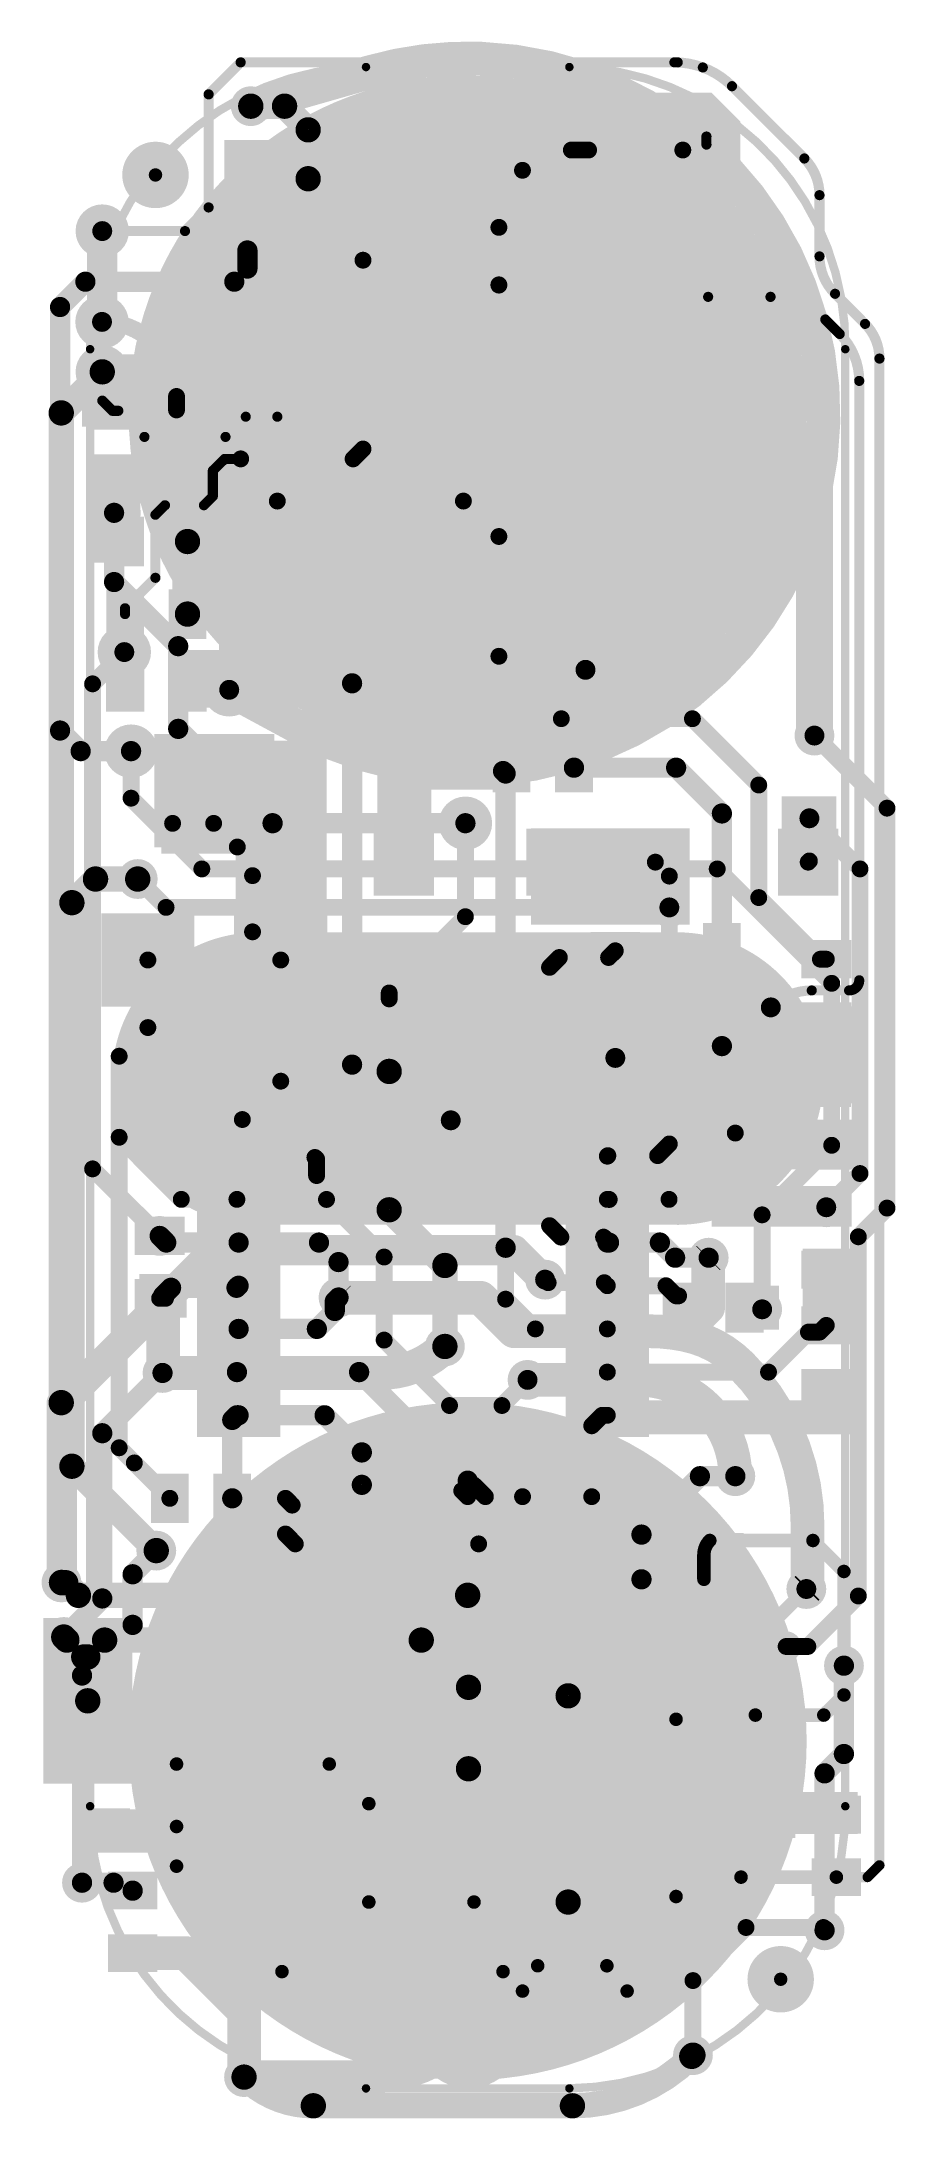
# Model space of a CAD drawing. Header units: millimetres. Extents: x -11.1 to 1.7, y -2.1 to 29.2.
import ezdxf

# ---------------------------------------------------------------- set-up
doc = ezdxf.new("R2010")
doc.units = ezdxf.units.MM
for name, color, linetype in [('BottomLayer', 5, 'Continuous'), ('BottomPaste', 16, 'Continuous'), ('BottomSolder', 6, 'Continuous'), ('PadHoleLayer', 156, 'Continuous'), ('TopLayer', 1, 'Continuous'), ('TopOverlay', 2, 'Continuous'), ('TopPaste', 8, 'Continuous'), ('TopSolder', 216, 'Continuous'), ('ViaHoleLayer', 16, 'Continuous')]:
    doc.layers.add(name, color=color, linetype=linetype)

# ---------------------------------------------------------------- blocks, each defined once
blk = doc.blocks.new('2_2_P___B_1')
at = {"layer": 'BottomLayer'}
h = blk.add_hatch(color=5, dxfattribs=at)
edge = h.paths.add_edge_path()
edge.add_arc((0, 2.007), 0.75, 0, 360)
h = blk.add_hatch(color=5, dxfattribs=at)
edge = h.paths.add_edge_path()
edge.add_arc((-1.5, 0), 0.75, 0, 360)
h = blk.add_hatch(color=5, dxfattribs=at)
edge = h.paths.add_edge_path()
edge.add_arc((1.5, 0), 0.75, 0, 360)
h = blk.add_hatch(color=5, dxfattribs=at)
edge = h.paths.add_edge_path()
edge.add_arc((0, -2), 0.75, 0, 360)
at = {"layer": 'BottomPaste'}
h = blk.add_hatch(color=16, dxfattribs=at)
edge = h.paths.add_edge_path()
edge.add_arc((0, 2.007), 0.75, 0, 360)
h = blk.add_hatch(color=16, dxfattribs=at)
edge = h.paths.add_edge_path()
edge.add_arc((-1.5, 0), 0.75, 0, 360)
h = blk.add_hatch(color=16, dxfattribs=at)
edge = h.paths.add_edge_path()
edge.add_arc((1.5, 0), 0.75, 0, 360)
h = blk.add_hatch(color=16, dxfattribs=at)
edge = h.paths.add_edge_path()
edge.add_arc((0, -2), 0.75, 0, 360)
at = {"layer": 'BottomSolder'}
h = blk.add_hatch(color=6, dxfattribs=at)
edge = h.paths.add_edge_path()
edge.add_arc((0, 2.007), 0.805, 0, 360)
h = blk.add_hatch(color=6, dxfattribs=at)
edge = h.paths.add_edge_path()
edge.add_arc((-1.5, 0), 0.805, 0, 360)
h = blk.add_hatch(color=6, dxfattribs=at)
edge = h.paths.add_edge_path()
edge.add_arc((1.5, 0), 0.805, 0, 360)
h = blk.add_hatch(color=6, dxfattribs=at)
edge = h.paths.add_edge_path()
edge.add_arc((0, -2), 0.805, 0, 360)
blk = doc.blocks.new('S______B______0402_B_2')
at = {"layer": 'BottomLayer'}
for points in [[(-0.241, 0.318), (-0.241, -0.318), (-0.699, -0.318), (-0.699, 0.318)], [(0.699, 0.318), (0.699, -0.318), (0.241, -0.318), (0.241, 0.318)]]:
    blk.add_hatch(color=5, dxfattribs=at).paths.add_polyline_path(points)
at = {"layer": 'BottomPaste'}
for points in [[(-0.241, 0.318), (-0.241, -0.318), (-0.699, -0.318), (-0.699, 0.318)], [(0.699, 0.318), (0.699, -0.318), (0.241, -0.318), (0.241, 0.318)]]:
    blk.add_hatch(color=16, dxfattribs=at).paths.add_polyline_path(points)
at = {"layer": 'BottomSolder'}
for points in [[(-0.186, 0.373), (-0.186, -0.373), (-0.754, -0.373), (-0.754, 0.373)], [(0.754, 0.373), (0.754, -0.373), (0.186, -0.373), (0.186, 0.373)]]:
    blk.add_hatch(color=6, dxfattribs=at).paths.add_polyline_path(points)
blk = doc.blocks.new('S______B______0402_B_3')
at = {"layer": 'BottomLayer'}
for points in [[(-0.241, 0.317), (-0.241, -0.318), (-0.699, -0.318), (-0.699, 0.317)], [(0.699, 0.317), (0.699, -0.318), (0.241, -0.318), (0.241, 0.317)]]:
    blk.add_hatch(color=5, dxfattribs=at).paths.add_polyline_path(points)
at = {"layer": 'BottomPaste'}
for points in [[(-0.241, 0.317), (-0.241, -0.318), (-0.699, -0.318), (-0.699, 0.317)], [(0.699, 0.317), (0.699, -0.318), (0.241, -0.318), (0.241, 0.317)]]:
    blk.add_hatch(color=16, dxfattribs=at).paths.add_polyline_path(points)
at = {"layer": 'BottomSolder'}
for points in [[(-0.186, 0.373), (-0.186, -0.373), (-0.754, -0.373), (-0.754, 0.373)], [(0.754, 0.373), (0.754, -0.373), (0.186, -0.373), (0.186, 0.373)]]:
    blk.add_hatch(color=6, dxfattribs=at).paths.add_polyline_path(points)
blk = doc.blocks.new('S______B______0402_B_4')
at = {"layer": 'BottomLayer'}
for points in [[(-0.241, 0.317), (-0.241, -0.318), (-0.699, -0.318), (-0.699, 0.317)], [(0.699, 0.317), (0.699, -0.318), (0.241, -0.318), (0.241, 0.317)]]:
    blk.add_hatch(color=5, dxfattribs=at).paths.add_polyline_path(points)
at = {"layer": 'BottomPaste'}
for points in [[(-0.241, 0.317), (-0.241, -0.318), (-0.699, -0.318), (-0.699, 0.317)], [(0.699, 0.317), (0.699, -0.318), (0.241, -0.318), (0.241, 0.317)]]:
    blk.add_hatch(color=16, dxfattribs=at).paths.add_polyline_path(points)
at = {"layer": 'BottomSolder'}
for points in [[(-0.186, 0.373), (-0.186, -0.373), (-0.754, -0.373), (-0.754, 0.373)], [(0.754, 0.373), (0.754, -0.373), (0.186, -0.373), (0.186, 0.373)]]:
    blk.add_hatch(color=6, dxfattribs=at).paths.add_polyline_path(points)
blk = doc.blocks.new('R___0402_B_5')
at = {"layer": 'BottomLayer'}
for points in [[(-0.241, 0.318), (-0.241, -0.318), (-0.699, -0.318), (-0.699, 0.318)], [(0.699, 0.318), (0.699, -0.318), (0.241, -0.318), (0.241, 0.318)]]:
    blk.add_hatch(color=5, dxfattribs=at).paths.add_polyline_path(points)
at = {"layer": 'BottomPaste'}
for points in [[(-0.241, 0.318), (-0.241, -0.318), (-0.699, -0.318), (-0.699, 0.318)], [(0.699, 0.318), (0.699, -0.318), (0.241, -0.318), (0.241, 0.318)]]:
    blk.add_hatch(color=16, dxfattribs=at).paths.add_polyline_path(points)
at = {"layer": 'BottomSolder'}
for points in [[(-0.186, 0.373), (-0.186, -0.373), (-0.754, -0.373), (-0.754, 0.373)], [(0.754, 0.373), (0.754, -0.373), (0.186, -0.373), (0.186, 0.373)]]:
    blk.add_hatch(color=6, dxfattribs=at).paths.add_polyline_path(points)
blk = doc.blocks.new('R___0402_B_6')
at = {"layer": 'BottomLayer'}
for points in [[(-0.241, 0.318), (-0.241, -0.318), (-0.699, -0.318), (-0.699, 0.318)], [(0.699, 0.318), (0.699, -0.318), (0.241, -0.318), (0.241, 0.318)]]:
    blk.add_hatch(color=5, dxfattribs=at).paths.add_polyline_path(points)
at = {"layer": 'BottomPaste'}
for points in [[(-0.241, 0.318), (-0.241, -0.318), (-0.699, -0.318), (-0.699, 0.318)], [(0.699, 0.318), (0.699, -0.318), (0.241, -0.318), (0.241, 0.318)]]:
    blk.add_hatch(color=16, dxfattribs=at).paths.add_polyline_path(points)
at = {"layer": 'BottomSolder'}
for points in [[(-0.186, 0.373), (-0.186, -0.373), (-0.754, -0.373), (-0.754, 0.373)], [(0.754, 0.373), (0.754, -0.373), (0.186, -0.373), (0.186, 0.373)]]:
    blk.add_hatch(color=6, dxfattribs=at).paths.add_polyline_path(points)
blk = doc.blocks.new('T__________B_7')
at = {"layer": 'BottomLayer'}
blk.add_hatch(color=5, dxfattribs=at).paths.add_polyline_path([(0.381, 0.762), (-0.381, 0.762), (-0.762, 0.381), (-0.762, -0.381), (-0.381, -0.762), (0.381, -0.762), (0.762, -0.381), (0.762, 0.381)])
at = {"layer": 'BottomPaste'}
blk.add_hatch(color=16, dxfattribs=at).paths.add_polyline_path([(0.381, 0.762), (-0.381, 0.762), (-0.762, 0.381), (-0.762, -0.381), (-0.381, -0.762), (0.381, -0.762), (0.762, -0.381), (0.762, 0.381)])
at = {"layer": 'BottomSolder'}
blk.add_hatch(color=6, dxfattribs=at).paths.add_polyline_path([(0.4318, 0.8636), (-0.4318, 0.8636), (-0.8636, 0.4318), (-0.8636, -0.4318), (-0.4318, -0.8636), (0.4318, -0.8636), (0.8636, -0.4318), (0.8636, 0.4318)])
blk = doc.blocks.new('S______B______0402_B_8')
at = {"layer": 'BottomLayer'}
for points in [[(-0.241, 0.317), (-0.241, -0.318), (-0.699, -0.318), (-0.699, 0.317)], [(0.699, 0.317), (0.699, -0.318), (0.241, -0.318), (0.241, 0.317)]]:
    blk.add_hatch(color=5, dxfattribs=at).paths.add_polyline_path(points)
at = {"layer": 'BottomPaste'}
for points in [[(-0.241, 0.317), (-0.241, -0.318), (-0.699, -0.318), (-0.699, 0.317)], [(0.699, 0.317), (0.699, -0.318), (0.241, -0.318), (0.241, 0.317)]]:
    blk.add_hatch(color=16, dxfattribs=at).paths.add_polyline_path(points)
at = {"layer": 'BottomSolder'}
for points in [[(-0.186, 0.373), (-0.186, -0.373), (-0.754, -0.373), (-0.754, 0.373)], [(0.754, 0.373), (0.754, -0.373), (0.186, -0.373), (0.186, 0.373)]]:
    blk.add_hatch(color=6, dxfattribs=at).paths.add_polyline_path(points)
blk = doc.blocks.new('S______B______0402_B_9')
at = {"layer": 'BottomLayer'}
for points in [[(-0.241, 0.318), (-0.241, -0.318), (-0.699, -0.318), (-0.699, 0.318)], [(0.699, 0.318), (0.699, -0.318), (0.241, -0.318), (0.241, 0.318)]]:
    blk.add_hatch(color=5, dxfattribs=at).paths.add_polyline_path(points)
at = {"layer": 'BottomPaste'}
for points in [[(-0.241, 0.318), (-0.241, -0.318), (-0.699, -0.318), (-0.699, 0.318)], [(0.699, 0.318), (0.699, -0.318), (0.241, -0.318), (0.241, 0.318)]]:
    blk.add_hatch(color=16, dxfattribs=at).paths.add_polyline_path(points)
at = {"layer": 'BottomSolder'}
for points in [[(-0.186, 0.373), (-0.186, -0.373), (-0.754, -0.373), (-0.754, 0.373)], [(0.754, 0.373), (0.754, -0.373), (0.186, -0.373), (0.186, 0.373)]]:
    blk.add_hatch(color=6, dxfattribs=at).paths.add_polyline_path(points)
blk = doc.blocks.new('C___0402_B_10')
at = {"layer": 'BottomLayer'}
for points in [[(-0.241, 0.318), (-0.241, -0.318), (-0.699, -0.318), (-0.699, 0.318)], [(0.699, 0.318), (0.699, -0.318), (0.241, -0.318), (0.241, 0.318)]]:
    blk.add_hatch(color=5, dxfattribs=at).paths.add_polyline_path(points)
at = {"layer": 'BottomPaste'}
for points in [[(-0.241, 0.318), (-0.241, -0.318), (-0.699, -0.318), (-0.699, 0.318)], [(0.699, 0.318), (0.699, -0.318), (0.241, -0.318), (0.241, 0.318)]]:
    blk.add_hatch(color=16, dxfattribs=at).paths.add_polyline_path(points)
at = {"layer": 'BottomSolder'}
for points in [[(-0.181, 0.377), (-0.181, -0.377), (-0.758, -0.377), (-0.758, 0.377)], [(0.758, 0.377), (0.758, -0.377), (0.181, -0.377), (0.181, 0.377)]]:
    blk.add_hatch(color=6, dxfattribs=at).paths.add_polyline_path(points)
blk = doc.blocks.new('C___0402_B_11')
at = {"layer": 'BottomLayer'}
for points in [[(-0.241, 0.318), (-0.241, -0.318), (-0.699, -0.318), (-0.699, 0.318)], [(0.699, 0.318), (0.699, -0.318), (0.241, -0.318), (0.241, 0.318)]]:
    blk.add_hatch(color=5, dxfattribs=at).paths.add_polyline_path(points)
at = {"layer": 'BottomPaste'}
for points in [[(-0.241, 0.318), (-0.241, -0.318), (-0.699, -0.318), (-0.699, 0.318)], [(0.699, 0.318), (0.699, -0.318), (0.241, -0.318), (0.241, 0.318)]]:
    blk.add_hatch(color=16, dxfattribs=at).paths.add_polyline_path(points)
at = {"layer": 'BottomSolder'}
for points in [[(-0.181, 0.377), (-0.181, -0.377), (-0.758, -0.377), (-0.758, 0.377)], [(0.758, 0.377), (0.758, -0.377), (0.181, -0.377), (0.181, 0.377)]]:
    blk.add_hatch(color=6, dxfattribs=at).paths.add_polyline_path(points)
blk = doc.blocks.new('RES_0402_B_12')
at = {"layer": 'BottomLayer'}
for points in [[(-0.241, 0.318), (-0.241, -0.318), (-0.699, -0.318), (-0.699, 0.318)], [(0.699, 0.318), (0.699, -0.318), (0.241, -0.318), (0.241, 0.318)]]:
    blk.add_hatch(color=5, dxfattribs=at).paths.add_polyline_path(points)
at = {"layer": 'BottomPaste'}
for points in [[(-0.241, 0.318), (-0.241, -0.318), (-0.699, -0.318), (-0.699, 0.318)], [(0.699, 0.318), (0.699, -0.318), (0.241, -0.318), (0.241, 0.318)]]:
    blk.add_hatch(color=16, dxfattribs=at).paths.add_polyline_path(points)
at = {"layer": 'BottomSolder'}
for points in [[(-0.186, 0.373), (-0.186, -0.373), (-0.754, -0.373), (-0.754, 0.373)], [(0.754, 0.373), (0.754, -0.373), (0.186, -0.373), (0.186, 0.373)]]:
    blk.add_hatch(color=6, dxfattribs=at).paths.add_polyline_path(points)
blk = doc.blocks.new('S______B______0402_B_13')
at = {"layer": 'BottomLayer'}
for points in [[(-0.241, 0.317), (-0.241, -0.318), (-0.699, -0.318), (-0.699, 0.317)], [(0.699, 0.317), (0.699, -0.318), (0.241, -0.318), (0.241, 0.317)]]:
    blk.add_hatch(color=5, dxfattribs=at).paths.add_polyline_path(points)
at = {"layer": 'BottomPaste'}
for points in [[(-0.241, 0.317), (-0.241, -0.318), (-0.699, -0.318), (-0.699, 0.317)], [(0.699, 0.317), (0.699, -0.318), (0.241, -0.318), (0.241, 0.317)]]:
    blk.add_hatch(color=16, dxfattribs=at).paths.add_polyline_path(points)
at = {"layer": 'BottomSolder'}
for points in [[(-0.186, 0.373), (-0.186, -0.373), (-0.754, -0.373), (-0.754, 0.373)], [(0.754, 0.373), (0.754, -0.373), (0.186, -0.373), (0.186, 0.373)]]:
    blk.add_hatch(color=6, dxfattribs=at).paths.add_polyline_path(points)
blk = doc.blocks.new('S______B______0402_B_14')
at = {"layer": 'BottomLayer'}
for points in [[(-0.241, 0.317), (-0.241, -0.318), (-0.699, -0.318), (-0.699, 0.317)], [(0.699, 0.317), (0.699, -0.318), (0.241, -0.318), (0.241, 0.317)]]:
    blk.add_hatch(color=5, dxfattribs=at).paths.add_polyline_path(points)
at = {"layer": 'BottomPaste'}
for points in [[(-0.241, 0.317), (-0.241, -0.318), (-0.699, -0.318), (-0.699, 0.317)], [(0.699, 0.317), (0.699, -0.318), (0.241, -0.318), (0.241, 0.317)]]:
    blk.add_hatch(color=16, dxfattribs=at).paths.add_polyline_path(points)
at = {"layer": 'BottomSolder'}
for points in [[(-0.186, 0.373), (-0.186, -0.373), (-0.754, -0.373), (-0.754, 0.373)], [(0.754, 0.373), (0.754, -0.373), (0.186, -0.373), (0.186, 0.373)]]:
    blk.add_hatch(color=6, dxfattribs=at).paths.add_polyline_path(points)
blk = doc.blocks.new('S______B______0402_B_15')
at = {"layer": 'BottomLayer'}
for points in [[(-0.241, 0.318), (-0.241, -0.318), (-0.699, -0.318), (-0.699, 0.318)], [(0.699, 0.318), (0.699, -0.318), (0.241, -0.318), (0.241, 0.318)]]:
    blk.add_hatch(color=5, dxfattribs=at).paths.add_polyline_path(points)
at = {"layer": 'BottomPaste'}
for points in [[(-0.241, 0.318), (-0.241, -0.318), (-0.699, -0.318), (-0.699, 0.318)], [(0.699, 0.318), (0.699, -0.318), (0.241, -0.318), (0.241, 0.318)]]:
    blk.add_hatch(color=16, dxfattribs=at).paths.add_polyline_path(points)
at = {"layer": 'BottomSolder'}
for points in [[(-0.186, 0.373), (-0.186, -0.373), (-0.754, -0.373), (-0.754, 0.373)], [(0.754, 0.373), (0.754, -0.373), (0.186, -0.373), (0.186, 0.373)]]:
    blk.add_hatch(color=6, dxfattribs=at).paths.add_polyline_path(points)
blk = doc.blocks.new('S______B______0402_B_16')
at = {"layer": 'BottomLayer'}
for points in [[(-0.241, 0.318), (-0.241, -0.318), (-0.699, -0.318), (-0.699, 0.318)], [(0.699, 0.318), (0.699, -0.318), (0.241, -0.318), (0.241, 0.318)]]:
    blk.add_hatch(color=5, dxfattribs=at).paths.add_polyline_path(points)
at = {"layer": 'BottomPaste'}
for points in [[(-0.241, 0.318), (-0.241, -0.318), (-0.699, -0.318), (-0.699, 0.318)], [(0.699, 0.318), (0.699, -0.318), (0.241, -0.318), (0.241, 0.318)]]:
    blk.add_hatch(color=16, dxfattribs=at).paths.add_polyline_path(points)
at = {"layer": 'BottomSolder'}
for points in [[(-0.186, 0.373), (-0.186, -0.373), (-0.754, -0.373), (-0.754, 0.373)], [(0.754, 0.373), (0.754, -0.373), (0.186, -0.373), (0.186, 0.373)]]:
    blk.add_hatch(color=6, dxfattribs=at).paths.add_polyline_path(points)
blk = doc.blocks.new('CAP_0402_B_17')
at = {"layer": 'BottomLayer'}
for points in [[(-0.241, 0.318), (-0.241, -0.318), (-0.699, -0.318), (-0.699, 0.318)], [(0.699, 0.318), (0.699, -0.318), (0.241, -0.318), (0.241, 0.318)]]:
    blk.add_hatch(color=5, dxfattribs=at).paths.add_polyline_path(points)
at = {"layer": 'BottomPaste'}
for points in [[(-0.241, 0.318), (-0.241, -0.318), (-0.699, -0.318), (-0.699, 0.318)], [(0.699, 0.318), (0.699, -0.318), (0.241, -0.318), (0.241, 0.318)]]:
    blk.add_hatch(color=16, dxfattribs=at).paths.add_polyline_path(points)
at = {"layer": 'BottomSolder'}
for points in [[(-0.181, 0.377), (-0.181, -0.377), (-0.758, -0.377), (-0.758, 0.377)], [(0.758, 0.377), (0.758, -0.377), (0.181, -0.377), (0.181, 0.377)]]:
    blk.add_hatch(color=6, dxfattribs=at).paths.add_polyline_path(points)
blk = doc.blocks.new('S______B______0402_B_18')
at = {"layer": 'BottomLayer'}
for points in [[(-0.241, 0.318), (-0.241, -0.318), (-0.699, -0.318), (-0.699, 0.318)], [(0.699, 0.318), (0.699, -0.318), (0.241, -0.318), (0.241, 0.318)]]:
    blk.add_hatch(color=5, dxfattribs=at).paths.add_polyline_path(points)
at = {"layer": 'BottomPaste'}
for points in [[(-0.241, 0.318), (-0.241, -0.318), (-0.699, -0.318), (-0.699, 0.318)], [(0.699, 0.318), (0.699, -0.318), (0.241, -0.318), (0.241, 0.318)]]:
    blk.add_hatch(color=16, dxfattribs=at).paths.add_polyline_path(points)
at = {"layer": 'BottomSolder'}
for points in [[(-0.186, 0.373), (-0.186, -0.373), (-0.754, -0.373), (-0.754, 0.373)], [(0.754, 0.373), (0.754, -0.373), (0.186, -0.373), (0.186, 0.373)]]:
    blk.add_hatch(color=6, dxfattribs=at).paths.add_polyline_path(points)
blk = doc.blocks.new('S______B______0402_B_19')
at = {"layer": 'BottomLayer'}
for points in [[(-0.241, 0.318), (-0.241, -0.318), (-0.699, -0.318), (-0.699, 0.318)], [(0.699, 0.318), (0.699, -0.318), (0.241, -0.318), (0.241, 0.318)]]:
    blk.add_hatch(color=5, dxfattribs=at).paths.add_polyline_path(points)
at = {"layer": 'BottomPaste'}
for points in [[(-0.241, 0.318), (-0.241, -0.318), (-0.699, -0.318), (-0.699, 0.318)], [(0.699, 0.318), (0.699, -0.318), (0.241, -0.318), (0.241, 0.318)]]:
    blk.add_hatch(color=16, dxfattribs=at).paths.add_polyline_path(points)
at = {"layer": 'BottomSolder'}
for points in [[(-0.186, 0.373), (-0.186, -0.373), (-0.754, -0.373), (-0.754, 0.373)], [(0.754, 0.373), (0.754, -0.373), (0.186, -0.373), (0.186, 0.373)]]:
    blk.add_hatch(color=6, dxfattribs=at).paths.add_polyline_path(points)
blk = doc.blocks.new('RES_0402_B_20')
at = {"layer": 'BottomLayer'}
for points in [[(-0.241, 0.318), (-0.241, -0.318), (-0.699, -0.318), (-0.699, 0.318)], [(0.699, 0.318), (0.699, -0.318), (0.241, -0.318), (0.241, 0.318)]]:
    blk.add_hatch(color=5, dxfattribs=at).paths.add_polyline_path(points)
at = {"layer": 'BottomPaste'}
for points in [[(-0.241, 0.318), (-0.241, -0.318), (-0.699, -0.318), (-0.699, 0.318)], [(0.699, 0.318), (0.699, -0.318), (0.241, -0.318), (0.241, 0.318)]]:
    blk.add_hatch(color=16, dxfattribs=at).paths.add_polyline_path(points)
at = {"layer": 'BottomSolder'}
for points in [[(-0.186, 0.373), (-0.186, -0.373), (-0.754, -0.373), (-0.754, 0.373)], [(0.754, 0.373), (0.754, -0.373), (0.186, -0.373), (0.186, 0.373)]]:
    blk.add_hatch(color=6, dxfattribs=at).paths.add_polyline_path(points)
blk = doc.blocks.new('TEST_POINT_B_21')
at = {"layer": 'BottomLayer'}
blk.add_hatch(color=5, dxfattribs=at).paths.add_polyline_path([(0.381, 0.762), (-0.381, 0.762), (-0.762, 0.381), (-0.762, -0.381), (-0.381, -0.762), (0.381, -0.762), (0.762, -0.381), (0.762, 0.381)])
at = {"layer": 'BottomPaste'}
blk.add_hatch(color=16, dxfattribs=at).paths.add_polyline_path([(0.381, 0.762), (-0.381, 0.762), (-0.762, 0.381), (-0.762, -0.381), (-0.381, -0.762), (0.381, -0.762), (0.762, -0.381), (0.762, 0.381)])
at = {"layer": 'BottomSolder'}
blk.add_hatch(color=6, dxfattribs=at).paths.add_polyline_path([(0.4318, 0.8636), (-0.4318, 0.8636), (-0.8636, 0.4318), (-0.8636, -0.4318), (-0.4318, -0.8636), (0.4318, -0.8636), (0.8636, -0.4318), (0.8636, 0.4318)])
blk = doc.blocks.new('LED_0603_B_22')
at = {"layer": 'BottomLayer'}
for points in [[(-1, 0.5), (-0.5, 0.5), (-0.5, -0.5), (-1, -0.5)], [(0.5, 0.5), (1, 0.5), (1, -0.5), (0.5, -0.5)]]:
    blk.add_hatch(color=5, dxfattribs=at).paths.add_polyline_path(points)
at = {"layer": 'BottomPaste'}
for points in [[(-1, 0.5), (-0.5, 0.5), (-0.5, -0.5), (-1, -0.5)], [(0.5, 0.5), (1, 0.5), (1, -0.5), (0.5, -0.5)]]:
    blk.add_hatch(color=16, dxfattribs=at).paths.add_polyline_path(points)
at = {"layer": 'BottomSolder'}
for points in [[(-1.102, 0.602), (-0.398, 0.602), (-0.398, -0.602), (-1.102, -0.602)], [(0.398, 0.602), (1.102, 0.602), (1.102, -0.602), (0.398, -0.602)]]:
    blk.add_hatch(color=6, dxfattribs=at).paths.add_polyline_path(points)
blk = doc.blocks.new('CAP_0402_B_23')
at = {"layer": 'BottomLayer'}
for points in [[(-0.241, 0.318), (-0.241, -0.318), (-0.699, -0.318), (-0.699, 0.318)], [(0.699, 0.318), (0.699, -0.318), (0.241, -0.318), (0.241, 0.318)]]:
    blk.add_hatch(color=5, dxfattribs=at).paths.add_polyline_path(points)
at = {"layer": 'BottomPaste'}
for points in [[(-0.241, 0.318), (-0.241, -0.318), (-0.699, -0.318), (-0.699, 0.318)], [(0.699, 0.318), (0.699, -0.318), (0.241, -0.318), (0.241, 0.318)]]:
    blk.add_hatch(color=16, dxfattribs=at).paths.add_polyline_path(points)
at = {"layer": 'BottomSolder'}
for points in [[(-0.181, 0.377), (-0.181, -0.377), (-0.758, -0.377), (-0.758, 0.377)], [(0.758, 0.377), (0.758, -0.377), (0.181, -0.377), (0.181, 0.377)]]:
    blk.add_hatch(color=6, dxfattribs=at).paths.add_polyline_path(points)
blk = doc.blocks.new('CAP_0402_B_24')
at = {"layer": 'BottomLayer'}
for points in [[(-0.241, 0.317), (-0.241, -0.318), (-0.699, -0.318), (-0.699, 0.317)], [(0.699, 0.317), (0.699, -0.318), (0.241, -0.318), (0.241, 0.317)]]:
    blk.add_hatch(color=5, dxfattribs=at).paths.add_polyline_path(points)
at = {"layer": 'BottomPaste'}
for points in [[(-0.241, 0.317), (-0.241, -0.318), (-0.699, -0.318), (-0.699, 0.317)], [(0.699, 0.317), (0.699, -0.318), (0.241, -0.318), (0.241, 0.317)]]:
    blk.add_hatch(color=16, dxfattribs=at).paths.add_polyline_path(points)
at = {"layer": 'BottomSolder'}
for points in [[(-0.181, 0.377), (-0.181, -0.377), (-0.758, -0.377), (-0.758, 0.377)], [(0.758, 0.377), (0.758, -0.377), (0.181, -0.377), (0.181, 0.377)]]:
    blk.add_hatch(color=6, dxfattribs=at).paths.add_polyline_path(points)
blk = doc.blocks.new('14_TSSOP_B_25')
at = {"layer": 'BottomLayer'}
for points in [[(-3.3, 2.175), (-2.25, 2.175), (-2.25, 1.725), (-3.3, 1.725)], [(2.25, 2.175), (3.3, 2.175), (3.3, 1.725), (2.25, 1.725)], [(-3.3, 1.525), (-2.25, 1.525), (-2.25, 1.075), (-3.3, 1.075)], [(2.25, 1.525), (3.3, 1.525), (3.3, 1.075), (2.25, 1.075)], [(-3.3, 0.875), (-2.25, 0.875), (-2.25, 0.425), (-3.3, 0.425)], [(2.25, 0.875), (3.3, 0.875), (3.3, 0.425), (2.25, 0.425)], [(-3.3, 0.225), (-2.25, 0.225), (-2.25, -0.225), (-3.3, -0.225)], [(2.25, 0.225), (3.3, 0.225), (3.3, -0.225), (2.25, -0.225)], [(-3.3, -0.425), (-2.25, -0.425), (-2.25, -0.875), (-3.3, -0.875)], [(2.25, -0.425), (3.3, -0.425), (3.3, -0.875), (2.25, -0.875)], [(-3.3, -1.075), (-2.25, -1.075), (-2.25, -1.525), (-3.3, -1.525)], [(2.25, -1.075), (3.3, -1.075), (3.3, -1.525), (2.25, -1.525)], [(-3.3, -1.725), (-2.25, -1.725), (-2.25, -2.175), (-3.3, -2.175)], [(2.25, -1.725), (3.3, -1.725), (3.3, -2.175), (2.25, -2.175)]]:
    blk.add_hatch(color=5, dxfattribs=at).paths.add_polyline_path(points)
at = {"layer": 'BottomPaste'}
for points in [[(-3.3, 2.175), (-2.25, 2.175), (-2.25, 1.725), (-3.3, 1.725)], [(2.25, 2.175), (3.3, 2.175), (3.3, 1.725), (2.25, 1.725)], [(-3.3, 1.525), (-2.25, 1.525), (-2.25, 1.075), (-3.3, 1.075)], [(2.25, 1.525), (3.3, 1.525), (3.3, 1.075), (2.25, 1.075)], [(-3.3, 0.875), (-2.25, 0.875), (-2.25, 0.425), (-3.3, 0.425)], [(2.25, 0.875), (3.3, 0.875), (3.3, 0.425), (2.25, 0.425)], [(-3.3, 0.225), (-2.25, 0.225), (-2.25, -0.225), (-3.3, -0.225)], [(2.25, 0.225), (3.3, 0.225), (3.3, -0.225), (2.25, -0.225)], [(-3.3, -0.425), (-2.25, -0.425), (-2.25, -0.875), (-3.3, -0.875)], [(2.25, -0.425), (3.3, -0.425), (3.3, -0.875), (2.25, -0.875)], [(-3.3, -1.075), (-2.25, -1.075), (-2.25, -1.525), (-3.3, -1.525)], [(2.25, -1.075), (3.3, -1.075), (3.3, -1.525), (2.25, -1.525)], [(-3.3, -1.725), (-2.25, -1.725), (-2.25, -2.175), (-3.3, -2.175)], [(2.25, -1.725), (3.3, -1.725), (3.3, -2.175), (2.25, -2.175)]]:
    blk.add_hatch(color=16, dxfattribs=at).paths.add_polyline_path(points)
at = {"layer": 'BottomSolder'}
for points in [[(-3.402, 2.277), (-2.148, 2.277), (-2.148, 1.623), (-3.402, 1.623)], [(2.148, 2.277), (3.402, 2.277), (3.402, 1.623), (2.148, 1.623)], [(-3.402, 1.627), (-2.148, 1.627), (-2.148, 0.973), (-3.402, 0.973)], [(2.148, 1.627), (3.402, 1.627), (3.402, 0.973), (2.148, 0.973)], [(-3.402, 0.977), (-2.148, 0.977), (-2.148, 0.323), (-3.402, 0.323)], [(2.148, 0.977), (3.402, 0.977), (3.402, 0.323), (2.148, 0.323)], [(-3.402, 0.327), (-2.148, 0.327), (-2.148, -0.327), (-3.402, -0.327)], [(2.148, 0.327), (3.402, 0.327), (3.402, -0.327), (2.148, -0.327)], [(-3.402, -0.323), (-2.148, -0.323), (-2.148, -0.977), (-3.402, -0.977)], [(2.148, -0.323), (3.402, -0.323), (3.402, -0.977), (2.148, -0.977)], [(-3.402, -0.973), (-2.148, -0.973), (-2.148, -1.627), (-3.402, -1.627)], [(2.148, -0.973), (3.402, -0.973), (3.402, -1.627), (2.148, -1.627)], [(-3.402, -1.623), (-2.148, -1.623), (-2.148, -2.277), (-3.402, -2.277)], [(2.148, -1.623), (3.402, -1.623), (3.402, -2.277), (2.148, -2.277)]]:
    blk.add_hatch(color=6, dxfattribs=at).paths.add_polyline_path(points)
blk = doc.blocks.new('RES_0402_B_26')
at = {"layer": 'BottomLayer'}
for points in [[(-0.241, 0.317), (-0.241, -0.318), (-0.699, -0.318), (-0.699, 0.317)], [(0.699, 0.317), (0.699, -0.318), (0.241, -0.318), (0.241, 0.317)]]:
    blk.add_hatch(color=5, dxfattribs=at).paths.add_polyline_path(points)
at = {"layer": 'BottomPaste'}
for points in [[(-0.241, 0.317), (-0.241, -0.318), (-0.699, -0.318), (-0.699, 0.317)], [(0.699, 0.317), (0.699, -0.318), (0.241, -0.318), (0.241, 0.317)]]:
    blk.add_hatch(color=16, dxfattribs=at).paths.add_polyline_path(points)
at = {"layer": 'BottomSolder'}
for points in [[(-0.186, 0.373), (-0.186, -0.373), (-0.754, -0.373), (-0.754, 0.373)], [(0.754, 0.373), (0.754, -0.373), (0.186, -0.373), (0.186, 0.373)]]:
    blk.add_hatch(color=6, dxfattribs=at).paths.add_polyline_path(points)
blk = doc.blocks.new('TC33X_2_104E__B_27')
at = {"layer": 'BottomLayer'}
for points in [[(-0.6, 0.6), (0.6, 0.6), (0.6, -0.6), (-0.6, -0.6)], [(1.4, 0.6), (2.6, 0.6), (2.6, -0.6), (1.4, -0.6)], [(0.2, -1.8), (1.8, -1.8), (1.8, -3.3), (0.2, -3.3)]]:
    blk.add_hatch(color=5, dxfattribs=at).paths.add_polyline_path(points)
at = {"layer": 'BottomPaste'}
for points in [[(-0.6, 0.6), (0.6, 0.6), (0.6, -0.6), (-0.6, -0.6)], [(1.4, 0.6), (2.6, 0.6), (2.6, -0.6), (1.4, -0.6)], [(0.2, -1.8), (1.8, -1.8), (1.8, -3.3), (0.2, -3.3)]]:
    blk.add_hatch(color=16, dxfattribs=at).paths.add_polyline_path(points)
at = {"layer": 'BottomSolder'}
for points in [[(-0.702, 0.702), (0.702, 0.702), (0.702, -0.702), (-0.702, -0.702)], [(1.298, 0.702), (2.702, 0.702), (2.702, -0.702), (1.298, -0.702)], [(0.098, -1.698), (1.902, -1.698), (1.902, -3.402), (0.098, -3.402)]]:
    blk.add_hatch(color=6, dxfattribs=at).paths.add_polyline_path(points)
blk = doc.blocks.new('R__0402_B_28')
at = {"layer": 'BottomLayer'}
for points in [[(-0.2413, 0.3175), (-0.2413, -0.3175), (-0.6985, -0.3175), (-0.6985, 0.3175)], [(0.6985, 0.3175), (0.6985, -0.3175), (0.2413, -0.3175), (0.2413, 0.3175)]]:
    blk.add_hatch(color=5, dxfattribs=at).paths.add_polyline_path(points)
at = {"layer": 'BottomPaste'}
for points in [[(-0.2413, 0.3175), (-0.2413, -0.3175), (-0.6985, -0.3175), (-0.6985, 0.3175)], [(0.6985, 0.3175), (0.6985, -0.3175), (0.2413, -0.3175), (0.2413, 0.3175)]]:
    blk.add_hatch(color=16, dxfattribs=at).paths.add_polyline_path(points)
at = {"layer": 'BottomSolder'}
for points in [[(-0.1397, 0.4191), (-0.1397, -0.4191), (-0.8001, -0.4191), (-0.8001, 0.4191)], [(0.8001, 0.4191), (0.8001, -0.4191), (0.1397, -0.4191), (0.1397, 0.4191)]]:
    blk.add_hatch(color=6, dxfattribs=at).paths.add_polyline_path(points)
blk = doc.blocks.new('R__0402_B_29')
at = {"layer": 'BottomLayer'}
for points in [[(-0.2413, 0.3175), (-0.2413, -0.3175), (-0.6985, -0.3175), (-0.6985, 0.3175)], [(0.6985, 0.3175), (0.6985, -0.3175), (0.2413, -0.3175), (0.2413, 0.3175)]]:
    blk.add_hatch(color=5, dxfattribs=at).paths.add_polyline_path(points)
at = {"layer": 'BottomPaste'}
for points in [[(-0.2413, 0.3175), (-0.2413, -0.3175), (-0.6985, -0.3175), (-0.6985, 0.3175)], [(0.6985, 0.3175), (0.6985, -0.3175), (0.2413, -0.3175), (0.2413, 0.3175)]]:
    blk.add_hatch(color=16, dxfattribs=at).paths.add_polyline_path(points)
at = {"layer": 'BottomSolder'}
for points in [[(-0.1397, 0.4191), (-0.1397, -0.4191), (-0.8001, -0.4191), (-0.8001, 0.4191)], [(0.8001, 0.4191), (0.8001, -0.4191), (0.1397, -0.4191), (0.1397, 0.4191)]]:
    blk.add_hatch(color=6, dxfattribs=at).paths.add_polyline_path(points)
blk = doc.blocks.new('RES_0402_B_30')
at = {"layer": 'BottomLayer'}
for points in [[(-0.241, 0.318), (-0.241, -0.318), (-0.699, -0.318), (-0.699, 0.318)], [(0.699, 0.318), (0.699, -0.318), (0.241, -0.318), (0.241, 0.318)]]:
    blk.add_hatch(color=5, dxfattribs=at).paths.add_polyline_path(points)
at = {"layer": 'BottomPaste'}
for points in [[(-0.241, 0.318), (-0.241, -0.318), (-0.699, -0.318), (-0.699, 0.318)], [(0.699, 0.318), (0.699, -0.318), (0.241, -0.318), (0.241, 0.318)]]:
    blk.add_hatch(color=16, dxfattribs=at).paths.add_polyline_path(points)
at = {"layer": 'BottomSolder'}
for points in [[(-0.186, 0.373), (-0.186, -0.373), (-0.754, -0.373), (-0.754, 0.373)], [(0.754, 0.373), (0.754, -0.373), (0.186, -0.373), (0.186, 0.373)]]:
    blk.add_hatch(color=6, dxfattribs=at).paths.add_polyline_path(points)
blk = doc.blocks.new('RES_0402_B_31')
at = {"layer": 'BottomLayer'}
for points in [[(-0.241, 0.318), (-0.241, -0.318), (-0.699, -0.318), (-0.699, 0.318)], [(0.699, 0.318), (0.699, -0.318), (0.241, -0.318), (0.241, 0.318)]]:
    blk.add_hatch(color=5, dxfattribs=at).paths.add_polyline_path(points)
at = {"layer": 'BottomPaste'}
for points in [[(-0.241, 0.318), (-0.241, -0.318), (-0.699, -0.318), (-0.699, 0.318)], [(0.699, 0.318), (0.699, -0.318), (0.241, -0.318), (0.241, 0.318)]]:
    blk.add_hatch(color=16, dxfattribs=at).paths.add_polyline_path(points)
at = {"layer": 'BottomSolder'}
for points in [[(-0.186, 0.373), (-0.186, -0.373), (-0.754, -0.373), (-0.754, 0.373)], [(0.754, 0.373), (0.754, -0.373), (0.186, -0.373), (0.186, 0.373)]]:
    blk.add_hatch(color=6, dxfattribs=at).paths.add_polyline_path(points)
blk = doc.blocks.new('RES_0402_B_32')
at = {"layer": 'BottomLayer'}
for points in [[(-0.241, 0.318), (-0.241, -0.318), (-0.699, -0.318), (-0.699, 0.318)], [(0.699, 0.318), (0.699, -0.318), (0.241, -0.318), (0.241, 0.318)]]:
    blk.add_hatch(color=5, dxfattribs=at).paths.add_polyline_path(points)
at = {"layer": 'BottomPaste'}
for points in [[(-0.241, 0.318), (-0.241, -0.318), (-0.699, -0.318), (-0.699, 0.318)], [(0.699, 0.318), (0.699, -0.318), (0.241, -0.318), (0.241, 0.318)]]:
    blk.add_hatch(color=16, dxfattribs=at).paths.add_polyline_path(points)
at = {"layer": 'BottomSolder'}
for points in [[(-0.186, 0.373), (-0.186, -0.373), (-0.754, -0.373), (-0.754, 0.373)], [(0.754, 0.373), (0.754, -0.373), (0.186, -0.373), (0.186, 0.373)]]:
    blk.add_hatch(color=6, dxfattribs=at).paths.add_polyline_path(points)
blk = doc.blocks.new('RES_0402_B_33')
at = {"layer": 'BottomLayer'}
for points in [[(-0.241, 0.318), (-0.241, -0.318), (-0.699, -0.318), (-0.699, 0.318)], [(0.699, 0.318), (0.699, -0.318), (0.241, -0.318), (0.241, 0.318)]]:
    blk.add_hatch(color=5, dxfattribs=at).paths.add_polyline_path(points)
at = {"layer": 'BottomPaste'}
for points in [[(-0.241, 0.318), (-0.241, -0.318), (-0.699, -0.318), (-0.699, 0.318)], [(0.699, 0.318), (0.699, -0.318), (0.241, -0.318), (0.241, 0.318)]]:
    blk.add_hatch(color=16, dxfattribs=at).paths.add_polyline_path(points)
at = {"layer": 'BottomSolder'}
for points in [[(-0.186, 0.373), (-0.186, -0.373), (-0.754, -0.373), (-0.754, 0.373)], [(0.754, 0.373), (0.754, -0.373), (0.186, -0.373), (0.186, 0.373)]]:
    blk.add_hatch(color=6, dxfattribs=at).paths.add_polyline_path(points)
blk = doc.blocks.new('SOIC_8_B_34')
at = {"layer": 'BottomLayer'}
for points in [[(-3.475, 1.605), (-3.475, 2.205), (-1.925, 2.205), (-1.925, 1.605)], [(1.925, 1.605), (1.925, 2.205), (3.475, 2.205), (3.475, 1.605)], [(-3.475, 0.335), (-3.475, 0.935), (-1.925, 0.935), (-1.925, 0.335)], [(1.925, 0.335), (1.925, 0.935), (3.475, 0.935), (3.475, 0.335)], [(-3.475, -0.935), (-3.475, -0.335), (-1.925, -0.335), (-1.925, -0.935)], [(1.925, -0.935), (1.925, -0.335), (3.475, -0.335), (3.475, -0.935)], [(-3.475, -2.205), (-3.475, -1.605), (-1.925, -1.605), (-1.925, -2.205)], [(1.925, -2.205), (1.925, -1.605), (3.475, -1.605), (3.475, -2.205)]]:
    blk.add_hatch(color=5, dxfattribs=at).paths.add_polyline_path(points)
at = {"layer": 'BottomPaste'}
for points in [[(-3.475, 1.605), (-3.475, 2.205), (-1.925, 2.205), (-1.925, 1.605)], [(1.925, 1.605), (1.925, 2.205), (3.475, 2.205), (3.475, 1.605)], [(-3.475, 0.335), (-3.475, 0.935), (-1.925, 0.935), (-1.925, 0.335)], [(1.925, 0.335), (1.925, 0.935), (3.475, 0.935), (3.475, 0.335)], [(-3.475, -0.935), (-3.475, -0.335), (-1.925, -0.335), (-1.925, -0.935)], [(1.925, -0.935), (1.925, -0.335), (3.475, -0.335), (3.475, -0.935)], [(-3.475, -2.205), (-3.475, -1.605), (-1.925, -1.605), (-1.925, -2.205)], [(1.925, -2.205), (1.925, -1.605), (3.475, -1.605), (3.475, -2.205)]]:
    blk.add_hatch(color=16, dxfattribs=at).paths.add_polyline_path(points)
at = {"layer": 'BottomSolder'}
for points in [[(-3.577, 1.503), (-3.577, 2.307), (-1.823, 2.307), (-1.823, 1.503)], [(1.823, 1.503), (1.823, 2.307), (3.577, 2.307), (3.577, 1.503)], [(-3.577, 0.233), (-3.577, 1.037), (-1.823, 1.037), (-1.823, 0.233)], [(1.823, 0.233), (1.823, 1.037), (3.577, 1.037), (3.577, 0.233)], [(-3.577, -1.037), (-3.577, -0.233), (-1.823, -0.233), (-1.823, -1.037)], [(1.823, -1.037), (1.823, -0.233), (3.577, -0.233), (3.577, -1.037)], [(-3.577, -2.307), (-3.577, -1.503), (-1.823, -1.503), (-1.823, -2.307)], [(1.823, -2.307), (1.823, -1.503), (3.577, -1.503), (3.577, -2.307)]]:
    blk.add_hatch(color=6, dxfattribs=at).paths.add_polyline_path(points)
blk = doc.blocks.new('SOD_323_B_35')
at = {"layer": 'BottomLayer'}
for points in [[(-0.75, -0.45), (-1.55, -0.45), (-1.55, 0.45), (-0.75, 0.45)], [(1.55, -0.45), (0.75, -0.45), (0.75, 0.45), (1.55, 0.45)]]:
    blk.add_hatch(color=5, dxfattribs=at).paths.add_polyline_path(points)
at = {"layer": 'BottomPaste'}
for points in [[(-0.75, -0.45), (-1.55, -0.45), (-1.55, 0.45), (-0.75, 0.45)], [(1.55, -0.45), (0.75, -0.45), (0.75, 0.45), (1.55, 0.45)]]:
    blk.add_hatch(color=16, dxfattribs=at).paths.add_polyline_path(points)
at = {"layer": 'BottomSolder'}
for points in [[(-0.695, -0.505), (-1.605, -0.505), (-1.605, 0.505), (-0.695, 0.505)], [(1.605, -0.505), (0.695, -0.505), (0.695, 0.505), (1.605, 0.505)]]:
    blk.add_hatch(color=6, dxfattribs=at).paths.add_polyline_path(points)
blk = doc.blocks.new('SOD_323_B_36')
at = {"layer": 'BottomLayer'}
for points in [[(-0.75, -0.45), (-1.55, -0.45), (-1.55, 0.45), (-0.75, 0.45)], [(1.55, -0.45), (0.75, -0.45), (0.75, 0.45), (1.55, 0.45)]]:
    blk.add_hatch(color=5, dxfattribs=at).paths.add_polyline_path(points)
at = {"layer": 'BottomPaste'}
for points in [[(-0.75, -0.45), (-1.55, -0.45), (-1.55, 0.45), (-0.75, 0.45)], [(1.55, -0.45), (0.75, -0.45), (0.75, 0.45), (1.55, 0.45)]]:
    blk.add_hatch(color=16, dxfattribs=at).paths.add_polyline_path(points)
at = {"layer": 'BottomSolder'}
for points in [[(-0.695, -0.505), (-1.605, -0.505), (-1.605, 0.505), (-0.695, 0.505)], [(1.605, -0.505), (0.695, -0.505), (0.695, 0.505), (1.605, 0.505)]]:
    blk.add_hatch(color=6, dxfattribs=at).paths.add_polyline_path(points)
blk = doc.blocks.new('RES_0402_B_37')
at = {"layer": 'BottomLayer'}
for points in [[(-0.241, 0.318), (-0.241, -0.318), (-0.699, -0.318), (-0.699, 0.318)], [(0.699, 0.318), (0.699, -0.318), (0.241, -0.318), (0.241, 0.318)]]:
    blk.add_hatch(color=5, dxfattribs=at).paths.add_polyline_path(points)
at = {"layer": 'BottomPaste'}
for points in [[(-0.241, 0.318), (-0.241, -0.318), (-0.699, -0.318), (-0.699, 0.318)], [(0.699, 0.318), (0.699, -0.318), (0.241, -0.318), (0.241, 0.318)]]:
    blk.add_hatch(color=16, dxfattribs=at).paths.add_polyline_path(points)
at = {"layer": 'BottomSolder'}
for points in [[(-0.186, 0.373), (-0.186, -0.373), (-0.754, -0.373), (-0.754, 0.373)], [(0.754, 0.373), (0.754, -0.373), (0.186, -0.373), (0.186, 0.373)]]:
    blk.add_hatch(color=6, dxfattribs=at).paths.add_polyline_path(points)
blk = doc.blocks.new('SEMG_SENSOR_38')
at = {"layer": 'TopLayer'}
h = blk.add_hatch(color=1, dxfattribs=at)
edge = h.paths.add_edge_path()
edge.add_arc((0, 9.987), 5, 0, 360)
h = blk.add_hatch(color=1, dxfattribs=at)
edge = h.paths.add_edge_path()
edge.add_arc((-3.15, -0.013), 2.1, 90, 270)
edge.add_line((-3.15, -2.113), (3.15, -2.113))
edge.add_arc((3.15, -0.013), 2.1, 270, 450)
edge.add_line((3.15, 2.087), (-3.15, 2.087))
h = blk.add_hatch(color=1, dxfattribs=at)
edge = h.paths.add_edge_path()
edge.add_arc((0, -9.987), 5, 0, 360)
at = {"layer": 'TopPaste'}
h = blk.add_hatch(color=8, dxfattribs=at)
edge = h.paths.add_edge_path()
edge.add_arc((0, 9.987), 5, 0, 360)
h = blk.add_hatch(color=8, dxfattribs=at)
edge = h.paths.add_edge_path()
edge.add_arc((-3.15, -0.013), 2.1, 90, 270)
edge.add_line((-3.15, -2.113), (3.15, -2.113))
edge.add_arc((3.15, -0.013), 2.1, 270, 450)
edge.add_line((3.15, 2.087), (-3.15, 2.087))
h = blk.add_hatch(color=8, dxfattribs=at)
edge = h.paths.add_edge_path()
edge.add_arc((0, -9.987), 5, 0, 360)
at = {"layer": 'TopSolder'}
h = blk.add_hatch(color=216, dxfattribs=at)
edge = h.paths.add_edge_path()
edge.add_arc((0, 9.987), 5.102, 0, 360)
h = blk.add_hatch(color=216, dxfattribs=at)
edge = h.paths.add_edge_path()
edge.add_arc((-3.15, -0.013), 2.202, 90, 270)
edge.add_line((-3.15, -2.214), (3.15, -2.214))
edge.add_arc((3.15, -0.013), 2.202, 270, 450)
edge.add_line((3.15, 2.189), (-3.15, 2.189))
h = blk.add_hatch(color=216, dxfattribs=at)
edge = h.paths.add_edge_path()
edge.add_arc((0, -9.987), 5.102, 0, 360)
at = {"layer": 'TopOverlay', "const_width": 0.127}
for points in [[(-5.683, 10.966, -0.414214), (-1.531, 15.213)], [(1.531, 15.213, -0.414214), (5.683, 10.966)], [(-1.531, -15.213, -0.414214), (-5.683, -10.966)], [(5.683, -10.966, -0.414214), (1.531, -15.213)]]:
    blk.add_lwpolyline(points, format="xyb", dxfattribs=at)
for points in [[(-1.531, 15.213), (1.531, 15.213)], [(-5.683, -10.966), (-5.683, 10.966)], [(5.683, -10.966), (5.683, 10.966)], [(-1.531, -15.213), (1.531, -15.213)]]:
    blk.add_lwpolyline(points, dxfattribs=at)
at = {"layer": 'TopOverlay', "const_width": 0.0635}
for points in [[(-1.562, 15.213, 1), (-1.499, 15.213, 1)], [(-1.562, 15.213, 1), (-1.499, 15.213, 1)], [(1.499, 15.213, 1), (1.562, 15.213, 1)], [(1.499, 15.213, 1), (1.562, 15.213, 1)], [(-5.715, 10.966, 1), (-5.651, 10.966, 1)], [(-5.715, 10.966, 1), (-5.651, 10.966, 1)], [(5.652, 10.966, 1), (5.715, 10.966, 1)], [(5.652, 10.966, 1), (5.715, 10.966, 1)], [(-5.715, -10.966, 1), (-5.651, -10.966, 1)], [(-5.715, -10.966, 1), (-5.651, -10.966, 1)], [(5.652, -10.966, 1), (5.715, -10.966, 1)], [(5.652, -10.966, 1), (5.715, -10.966, 1)], [(-1.562, -15.213, 1), (-1.499, -15.213, 1)], [(-1.562, -15.213, 1), (-1.499, -15.213, 1)], [(1.499, -15.213, 1), (1.562, -15.213, 1)], [(1.499, -15.213, 1), (1.562, -15.213, 1)]]:
    blk.add_lwpolyline(points, format="xyb", close=True, dxfattribs=at)
blk = doc.blocks.new('CAP_0402_B_39')
at = {"layer": 'BottomLayer'}
for points in [[(-0.241, 0.318), (-0.241, -0.318), (-0.699, -0.318), (-0.699, 0.318)], [(0.699, 0.318), (0.699, -0.318), (0.241, -0.318), (0.241, 0.318)]]:
    blk.add_hatch(color=5, dxfattribs=at).paths.add_polyline_path(points)
at = {"layer": 'BottomPaste'}
for points in [[(-0.241, 0.318), (-0.241, -0.318), (-0.699, -0.318), (-0.699, 0.318)], [(0.699, 0.318), (0.699, -0.318), (0.241, -0.318), (0.241, 0.318)]]:
    blk.add_hatch(color=16, dxfattribs=at).paths.add_polyline_path(points)
at = {"layer": 'BottomSolder'}
for points in [[(-0.181, 0.377), (-0.181, -0.377), (-0.758, -0.377), (-0.758, 0.377)], [(0.758, 0.377), (0.758, -0.377), (0.181, -0.377), (0.181, 0.377)]]:
    blk.add_hatch(color=6, dxfattribs=at).paths.add_polyline_path(points)

msp = doc.modelspace()

# ---------------------------------------------------------------- hatches: boundary and pattern name
at = {"layer": 'BottomLayer'}
h = msp.add_hatch(color=5, dxfattribs=at)
edge = h.paths.add_edge_path()
edge.add_arc((-7.976, 28.194), 0.3, 0, 360)
for points in [[(-8.376, 24.308), (-7.645, 24.308), (-7.645, 27.686), (-8.376, 27.686)], [(-7.341, 25.387), (-6.147, 25.387), (-6.147, 26.365), (-7.341, 26.365)], [(-6.807, 23.647), (-6.807, 25.121), (-7.341, 25.121), (-7.341, 23.647)], [(-10.516, 23.368), (-9.728, 23.368), (-9.728, 24.46), (-10.516, 24.46)], [(-8.351, 23.165), (-6.801, 23.165), (-6.801, 23.952), (-8.351, 23.952)], [(-10.427, 22.416), (-8.776, 22.416), (-8.776, 22.936), (-10.427, 22.936)], [(-10.427, 21.323), (-9.639, 21.323), (-9.639, 22.873), (-10.427, 22.873)], [(-3.022, 21.641), (-0.152, 21.641), (-0.152, 22.555), (-3.022, 22.555)], [(-9.157, 20.447), (-6.801, 20.447), (-6.801, 21.59), (-9.157, 21.59)], [(-3.022, 20.498), (-0.178, 20.498), (-0.178, 21.285), (-3.022, 21.285)], [(-10.097, 19.139), (-9.639, 19.139), (-9.639, 20.866), (-10.097, 20.866)], [(-9.157, 19.139), (-6.299, 19.139), (-6.299, 20.01), (-9.157, 20.01)], [(-8.204, 12.164), (-6.833, 12.164), (-6.833, 18.644), (-8.204, 18.644)], [(-6.071, 17.907), (-3.823, 17.907), (-3.823, 18.593), (-6.071, 18.593)], [(-6.071, 16.365), (-5.258, 16.365), (-5.258, 18.593), (-6.071, 18.593)], [(-9.322, 16.942), (-7.722, 16.942), (-7.722, 18.313), (-9.322, 18.313)], [(0.013, 16.365), (0.838, 16.365), (0.838, 17.805), (0.013, 17.805)], [(-3.759, 15.875), (-1.372, 15.875), (-1.372, 17.323), (-3.759, 17.323)], [(-3.632, 15.062), (-2.108, 15.062), (-2.108, 15.723), (-3.632, 15.723)], [(-1.168, 12.192), (-0.602, 12.192), (-0.602, 15.9), (-1.168, 15.9)], [(-5.258, 12.624), (-4.648, 12.624), (-4.648, 15.075), (-5.258, 15.075)], [(0.356, 13.183), (1.169, 13.183), (1.169, 14.643), (0.356, 14.643)], [(-6.604, 13.348), (-5.639, 13.348), (-5.639, 13.983), (-6.604, 13.983)], [(-8.966, 12.167), (-7.163, 12.167), (-7.163, 13.716), (-8.966, 13.716)], [(-0.025, 13.183), (1.169, 13.183), (1.169, 13.691), (-0.025, 13.691)], [(-1.168, 12.192), (1.093, 12.192), (1.093, 12.941), (-1.168, 12.941)], [(-1.041, 11.328), (1.067, 11.328), (1.067, 11.938), (-1.041, 11.938)], [(0.33, 9.576), (1.041, 9.576), (1.041, 10.998), (0.33, 10.998)], [(-9.652, 9.957), (-8.941, 9.957), (-8.941, 10.617), (-9.652, 10.617)], [(-0.813, 9.779), (-0.025, 9.779), (-0.025, 10.439), (-0.813, 10.439)], [(0.33, 8.204), (1.067, 8.204), (1.067, 9.169), (0.33, 9.169)], [(-3.172, 6.909), (-2.565, 6.909), (-2.565, 8.714), (-3.172, 8.714)], [(-3.15, 8.204), (1.067, 8.204), (1.067, 8.712), (-3.15, 8.712)], [(-6.781, 6.909), (-5.384, 6.909), (-5.384, 7.62), (-6.781, 7.62)], [(-4.978, 6.426), (-3.555, 6.426), (-3.555, 7.595), (-4.978, 7.595)], [(-1.422, 5.677), (-0.559, 5.677), (-0.559, 6.718), (-1.422, 6.718)], [(-11.1, 2.946), (-9.759, 2.946), (-9.759, 5.436), (-11.1, 5.436)], [(-0.881, 2.184), (1.156, 2.184), (1.156, 2.819), (-0.881, 2.819)], [(-10.598, 1.905), (-8.611, 1.905), (-8.611, 2.556), (-10.598, 2.556)]]:
    msp.add_hatch(color=5, dxfattribs=at).paths.add_polyline_path(points)
h = msp.add_hatch(color=5, dxfattribs=at)
edge = h.paths.add_edge_path()
edge.add_arc((-10.211, 26.314), 0.3, 0, 360)
h = msp.add_hatch(color=5, dxfattribs=at)
edge = h.paths.add_edge_path()
edge.add_arc((-10.215, 24.947), 0.3, 0, 360)
h = msp.add_hatch(color=5, dxfattribs=at)
edge = h.paths.add_edge_path()
edge.add_arc((-10.211, 24.195), 0.3, 0, 360)
h = msp.add_hatch(color=5, dxfattribs=at)
edge = h.paths.add_edge_path()
edge.add_arc((-10.033, 22.073), 0.3, 0, 360)
h = msp.add_hatch(color=5, dxfattribs=at)
edge = h.paths.add_edge_path()
edge.add_arc((-9.879, 19.977), 0.3, 0, 360)
h = msp.add_hatch(color=5, dxfattribs=at)
edge = h.paths.add_edge_path()
edge.add_arc((-2.938, 19.71), 0.3, 0, 360)
h = msp.add_hatch(color=5, dxfattribs=at)
edge = h.paths.add_edge_path()
edge.add_arc((-8.3, 19.409), 0.3, 0, 360)
h = msp.add_hatch(color=5, dxfattribs=at)
edge = h.paths.add_edge_path()
edge.add_arc((-9.777, 18.486), 0.3, 0, 360)
h = msp.add_hatch(color=5, dxfattribs=at)
edge = h.paths.add_edge_path()
edge.add_arc((0.508, 18.72), 0.3, 0, 360)
h = msp.add_hatch(color=5, dxfattribs=at)
edge = h.paths.add_edge_path()
edge.add_arc((-4.745, 17.401), 0.3, 0, 360)
h = msp.add_hatch(color=5, dxfattribs=at)
edge = h.paths.add_edge_path()
edge.add_arc((0.432, 17.475), 0.3, 0, 360)
h = msp.add_hatch(color=5, dxfattribs=at)
edge = h.paths.add_edge_path()
edge.add_arc((-9.677, 16.561), 0.3, 0, 360)
h = msp.add_hatch(color=5, dxfattribs=at)
edge = h.paths.add_edge_path()
edge.add_arc((-1.676, 16.134), 0.3, 0, 360)
h = msp.add_hatch(color=5, dxfattribs=at)
edge = h.paths.add_edge_path()
edge.add_arc((-0.149, 14.629), 0.3, 0, 360)
h = msp.add_hatch(color=5, dxfattribs=at)
edge = h.paths.add_edge_path()
edge.add_arc((-2.489, 13.868), 0.3, 0, 360)
h = msp.add_hatch(color=5, dxfattribs=at)
edge = h.paths.add_edge_path()
edge.add_arc((-4.966, 12.929), 0.3, 0, 360)
h = msp.add_hatch(color=5, dxfattribs=at)
edge = h.paths.add_edge_path()
edge.add_arc((0.686, 11.62), 0.3, 0, 360)
h = msp.add_hatch(color=5, dxfattribs=at)
edge = h.paths.add_edge_path()
edge.add_arc((-9.347, 11.189), 0.3, 0, 360)
h = msp.add_hatch(color=5, dxfattribs=at)
edge = h.paths.add_edge_path()
edge.add_arc((-1.084, 10.861), 0.3, 0, 360)
h = msp.add_hatch(color=5, dxfattribs=at)
edge = h.paths.add_edge_path()
edge.add_arc((-3.546, 10.531), 0.3, 0, 360)
h = msp.add_hatch(color=5, dxfattribs=at)
edge = h.paths.add_edge_path()
edge.add_arc((-6.655, 10.262), 0.3, 0, 360)
h = msp.add_hatch(color=5, dxfattribs=at)
edge = h.paths.add_edge_path()
edge.add_arc((-0.279, 10.084), 0.3, 0, 360)
h = msp.add_hatch(color=5, dxfattribs=at)
edge = h.paths.add_edge_path()
edge.add_arc((-5.054, 9.525), 0.3, 0, 360)
h = msp.add_hatch(color=5, dxfattribs=at)
edge = h.paths.add_edge_path()
edge.add_arc((-9.304, 9.126), 0.3, 0, 360)
h = msp.add_hatch(color=5, dxfattribs=at)
edge = h.paths.add_edge_path()
edge.add_arc((-3.81, 9.022), 0.3, 0, 360)
h = msp.add_hatch(color=5, dxfattribs=at)
edge = h.paths.add_edge_path()
edge.add_arc((-0.683, 7.572), 0.3, 0, 360)
h = msp.add_hatch(color=5, dxfattribs=at)
edge = h.paths.add_edge_path()
edge.add_arc((-9.398, 6.452), 0.3, 0, 360)
h = msp.add_hatch(color=5, dxfattribs=at)
edge = h.paths.add_edge_path()
edge.add_arc((-10.825, 5.973), 0.3, 0, 360)
h = msp.add_hatch(color=5, dxfattribs=at)
edge = h.paths.add_edge_path()
edge.add_arc((0.386, 5.874), 0.3, 0, 360)
h = msp.add_hatch(color=5, dxfattribs=at)
edge = h.paths.add_edge_path()
edge.add_arc((-10.791, 5.152), 0.3, 0, 360)
h = msp.add_hatch(color=5, dxfattribs=at)
edge = h.paths.add_edge_path()
edge.add_arc((0.952, 4.72), 0.3, 0, 360)
h = msp.add_hatch(color=5, dxfattribs=at)
edge = h.paths.add_edge_path()
edge.add_arc((-10.516, 1.453), 0.3, 0, 360)
h = msp.add_hatch(color=5, dxfattribs=at)
edge = h.paths.add_edge_path()
edge.add_arc((0.66, 0.737), 0.3, 0, 360)
h = msp.add_hatch(color=5, dxfattribs=at)
edge = h.paths.add_edge_path()
edge.add_arc((-1.321, -1.143), 0.3, 0, 360)
h = msp.add_hatch(color=5, dxfattribs=at)
edge = h.paths.add_edge_path()
edge.add_arc((-8.077, -1.473), 0.3, 0, 360)
at = {"layer": 'BottomSolder'}
h = msp.add_hatch(color=6, dxfattribs=at)
edge = h.paths.add_edge_path()
edge.add_arc((-9.41, 27.159), 0.102, 0, 360)
h = msp.add_hatch(color=6, dxfattribs=at)
edge = h.paths.add_edge_path()
edge.add_arc((-10.211, 26.314), 0.402, 0, 360)
h = msp.add_hatch(color=6, dxfattribs=at)
edge = h.paths.add_edge_path()
edge.add_arc((-10.215, 24.947), 0.402, 0, 360)
h = msp.add_hatch(color=6, dxfattribs=at)
edge = h.paths.add_edge_path()
edge.add_arc((-10.211, 24.195), 0.402, 0, 360)
h = msp.add_hatch(color=6, dxfattribs=at)
edge = h.paths.add_edge_path()
edge.add_arc((-10.033, 22.073), 0.402, 0, 360)
h = msp.add_hatch(color=6, dxfattribs=at)
edge = h.paths.add_edge_path()
edge.add_arc((-9.879, 19.977), 0.402, 0, 360)
h = msp.add_hatch(color=6, dxfattribs=at)
edge = h.paths.add_edge_path()
edge.add_arc((-8.3, 19.409), 0.402, 0, 360)
h = msp.add_hatch(color=6, dxfattribs=at)
edge = h.paths.add_edge_path()
edge.add_arc((-9.777, 18.486), 0.402, 0, 360)
h = msp.add_hatch(color=6, dxfattribs=at)
edge = h.paths.add_edge_path()
edge.add_arc((-4.745, 17.401), 0.402, 0, 360)
h = msp.add_hatch(color=6, dxfattribs=at)
edge = h.paths.add_edge_path()
edge.add_arc((0, 0), 0.102, 0, 360)
at = {"layer": 'PadHoleLayer'}
h = msp.add_hatch(color=156, dxfattribs=at)
edge = h.paths.add_edge_path()
edge.add_arc((-9.41, 27.159), 0.5, 0, 360)
h = msp.add_hatch(color=156, dxfattribs=at)
edge = h.paths.add_edge_path()
edge.add_arc((0, 0), 0.5, 0, 360)
at = {"layer": 'TopLayer'}
h = msp.add_hatch(color=1, dxfattribs=at)
edge = h.paths.add_edge_path()
edge.add_arc((-7.976, 28.194), 0.3, 0, 360)
h = msp.add_hatch(color=1, dxfattribs=at)
edge = h.paths.add_edge_path()
edge.add_arc((-10.211, 26.314), 0.3, 0, 360)
h = msp.add_hatch(color=1, dxfattribs=at)
edge = h.paths.add_edge_path()
edge.add_arc((-10.215, 24.947), 0.3, 0, 360)
h = msp.add_hatch(color=1, dxfattribs=at)
edge = h.paths.add_edge_path()
edge.add_arc((-10.211, 24.195), 0.3, 0, 360)
h = msp.add_hatch(color=1, dxfattribs=at)
edge = h.paths.add_edge_path()
edge.add_arc((-10.033, 22.073), 0.3, 0, 360)
h = msp.add_hatch(color=1, dxfattribs=at)
edge = h.paths.add_edge_path()
edge.add_arc((-9.879, 19.977), 0.3, 0, 360)
h = msp.add_hatch(color=1, dxfattribs=at)
edge = h.paths.add_edge_path()
edge.add_arc((-2.938, 19.71), 0.3, 0, 360)
h = msp.add_hatch(color=1, dxfattribs=at)
edge = h.paths.add_edge_path()
edge.add_arc((-8.3, 19.409), 0.3, 0, 360)
h = msp.add_hatch(color=1, dxfattribs=at)
edge = h.paths.add_edge_path()
edge.add_arc((-9.777, 18.486), 0.3, 0, 360)
h = msp.add_hatch(color=1, dxfattribs=at)
edge = h.paths.add_edge_path()
edge.add_arc((0.508, 18.72), 0.3, 0, 360)
h = msp.add_hatch(color=1, dxfattribs=at)
edge = h.paths.add_edge_path()
edge.add_arc((-4.745, 17.401), 0.3, 0, 360)
h = msp.add_hatch(color=1, dxfattribs=at)
edge = h.paths.add_edge_path()
edge.add_arc((0.432, 17.475), 0.3, 0, 360)
h = msp.add_hatch(color=1, dxfattribs=at)
edge = h.paths.add_edge_path()
edge.add_arc((-9.677, 16.561), 0.3, 0, 360)
h = msp.add_hatch(color=1, dxfattribs=at)
edge = h.paths.add_edge_path()
edge.add_arc((-1.676, 16.134), 0.3, 0, 360)
h = msp.add_hatch(color=1, dxfattribs=at)
edge = h.paths.add_edge_path()
edge.add_arc((-0.149, 14.629), 0.3, 0, 360)
h = msp.add_hatch(color=1, dxfattribs=at)
edge = h.paths.add_edge_path()
edge.add_arc((-2.489, 13.868), 0.3, 0, 360)
h = msp.add_hatch(color=1, dxfattribs=at)
edge = h.paths.add_edge_path()
edge.add_arc((-4.966, 12.929), 0.3, 0, 360)
h = msp.add_hatch(color=1, dxfattribs=at)
edge = h.paths.add_edge_path()
edge.add_arc((0.686, 11.62), 0.3, 0, 360)
h = msp.add_hatch(color=1, dxfattribs=at)
edge = h.paths.add_edge_path()
edge.add_arc((-9.347, 11.189), 0.3, 0, 360)
h = msp.add_hatch(color=1, dxfattribs=at)
edge = h.paths.add_edge_path()
edge.add_arc((-1.084, 10.861), 0.3, 0, 360)
h = msp.add_hatch(color=1, dxfattribs=at)
edge = h.paths.add_edge_path()
edge.add_arc((-3.546, 10.531), 0.3, 0, 360)
h = msp.add_hatch(color=1, dxfattribs=at)
edge = h.paths.add_edge_path()
edge.add_arc((-6.655, 10.262), 0.3, 0, 360)
h = msp.add_hatch(color=1, dxfattribs=at)
edge = h.paths.add_edge_path()
edge.add_arc((-0.279, 10.084), 0.3, 0, 360)
h = msp.add_hatch(color=1, dxfattribs=at)
edge = h.paths.add_edge_path()
edge.add_arc((-5.054, 9.525), 0.3, 0, 360)
h = msp.add_hatch(color=1, dxfattribs=at)
edge = h.paths.add_edge_path()
edge.add_arc((-9.304, 9.126), 0.3, 0, 360)
h = msp.add_hatch(color=1, dxfattribs=at)
edge = h.paths.add_edge_path()
edge.add_arc((-3.81, 9.022), 0.3, 0, 360)
h = msp.add_hatch(color=1, dxfattribs=at)
edge = h.paths.add_edge_path()
edge.add_arc((-0.683, 7.572), 0.3, 0, 360)
h = msp.add_hatch(color=1, dxfattribs=at)
edge = h.paths.add_edge_path()
edge.add_arc((-9.398, 6.452), 0.3, 0, 360)
h = msp.add_hatch(color=1, dxfattribs=at)
edge = h.paths.add_edge_path()
edge.add_arc((-10.825, 5.973), 0.3, 0, 360)
h = msp.add_hatch(color=1, dxfattribs=at)
edge = h.paths.add_edge_path()
edge.add_arc((0.386, 5.874), 0.3, 0, 360)
h = msp.add_hatch(color=1, dxfattribs=at)
edge = h.paths.add_edge_path()
edge.add_arc((-10.791, 5.152), 0.3, 0, 360)
h = msp.add_hatch(color=1, dxfattribs=at)
edge = h.paths.add_edge_path()
edge.add_arc((0.952, 4.72), 0.3, 0, 360)
h = msp.add_hatch(color=1, dxfattribs=at)
edge = h.paths.add_edge_path()
edge.add_arc((-10.516, 1.453), 0.3, 0, 360)
h = msp.add_hatch(color=1, dxfattribs=at)
edge = h.paths.add_edge_path()
edge.add_arc((0.66, 0.737), 0.3, 0, 360)
h = msp.add_hatch(color=1, dxfattribs=at)
edge = h.paths.add_edge_path()
edge.add_arc((-1.321, -1.143), 0.3, 0, 360)
h = msp.add_hatch(color=1, dxfattribs=at)
edge = h.paths.add_edge_path()
edge.add_arc((-8.077, -1.473), 0.3, 0, 360)
at = {"layer": 'TopSolder'}
h = msp.add_hatch(color=216, dxfattribs=at)
edge = h.paths.add_edge_path()
edge.add_arc((-9.41, 27.159), 0.102, 0, 360)
h = msp.add_hatch(color=216, dxfattribs=at)
edge = h.paths.add_edge_path()
edge.add_arc((-10.211, 26.314), 0.402, 0, 360)
h = msp.add_hatch(color=216, dxfattribs=at)
edge = h.paths.add_edge_path()
edge.add_arc((-10.215, 24.947), 0.402, 0, 360)
h = msp.add_hatch(color=216, dxfattribs=at)
edge = h.paths.add_edge_path()
edge.add_arc((-10.211, 24.195), 0.402, 0, 360)
h = msp.add_hatch(color=216, dxfattribs=at)
edge = h.paths.add_edge_path()
edge.add_arc((-10.033, 22.073), 0.402, 0, 360)
h = msp.add_hatch(color=216, dxfattribs=at)
edge = h.paths.add_edge_path()
edge.add_arc((-9.879, 19.977), 0.402, 0, 360)
h = msp.add_hatch(color=216, dxfattribs=at)
edge = h.paths.add_edge_path()
edge.add_arc((-8.3, 19.409), 0.402, 0, 360)
h = msp.add_hatch(color=216, dxfattribs=at)
edge = h.paths.add_edge_path()
edge.add_arc((-9.777, 18.486), 0.402, 0, 360)
h = msp.add_hatch(color=216, dxfattribs=at)
edge = h.paths.add_edge_path()
edge.add_arc((-4.745, 17.401), 0.402, 0, 360)
h = msp.add_hatch(color=216, dxfattribs=at)
edge = h.paths.add_edge_path()
edge.add_arc((0, 0), 0.102, 0, 360)
at = {"layer": 'ViaHoleLayer'}
h = msp.add_hatch(color=16, dxfattribs=at)
edge = h.paths.add_edge_path()
edge.add_arc((-7.976, 28.194), 0.15, 0, 360)
h = msp.add_hatch(color=16, dxfattribs=at)
edge = h.paths.add_edge_path()
edge.add_arc((-10.211, 26.314), 0.15, 0, 360)
h = msp.add_hatch(color=16, dxfattribs=at)
edge = h.paths.add_edge_path()
edge.add_arc((-10.215, 24.947), 0.15, 0, 360)
h = msp.add_hatch(color=16, dxfattribs=at)
edge = h.paths.add_edge_path()
edge.add_arc((-10.211, 24.195), 0.15, 0, 360)
h = msp.add_hatch(color=16, dxfattribs=at)
edge = h.paths.add_edge_path()
edge.add_arc((-10.033, 22.073), 0.15, 0, 360)
h = msp.add_hatch(color=16, dxfattribs=at)
edge = h.paths.add_edge_path()
edge.add_arc((-9.879, 19.977), 0.15, 0, 360)
h = msp.add_hatch(color=16, dxfattribs=at)
edge = h.paths.add_edge_path()
edge.add_arc((-2.938, 19.71), 0.15, 0, 360)
h = msp.add_hatch(color=16, dxfattribs=at)
edge = h.paths.add_edge_path()
edge.add_arc((-8.3, 19.409), 0.15, 0, 360)
h = msp.add_hatch(color=16, dxfattribs=at)
edge = h.paths.add_edge_path()
edge.add_arc((0.508, 18.72), 0.15, 0, 360)
h = msp.add_hatch(color=16, dxfattribs=at)
edge = h.paths.add_edge_path()
edge.add_arc((-9.777, 18.486), 0.15, 0, 360)
h = msp.add_hatch(color=16, dxfattribs=at)
edge = h.paths.add_edge_path()
edge.add_arc((-4.745, 17.401), 0.15, 0, 360)
h = msp.add_hatch(color=16, dxfattribs=at)
edge = h.paths.add_edge_path()
edge.add_arc((0.432, 17.475), 0.15, 0, 360)
h = msp.add_hatch(color=16, dxfattribs=at)
edge = h.paths.add_edge_path()
edge.add_arc((-9.677, 16.561), 0.15, 0, 360)
h = msp.add_hatch(color=16, dxfattribs=at)
edge = h.paths.add_edge_path()
edge.add_arc((-1.676, 16.134), 0.15, 0, 360)
h = msp.add_hatch(color=16, dxfattribs=at)
edge = h.paths.add_edge_path()
edge.add_arc((-0.149, 14.629), 0.15, 0, 360)
h = msp.add_hatch(color=16, dxfattribs=at)
edge = h.paths.add_edge_path()
edge.add_arc((-2.489, 13.868), 0.15, 0, 360)
h = msp.add_hatch(color=16, dxfattribs=at)
edge = h.paths.add_edge_path()
edge.add_arc((-4.966, 12.929), 0.15, 0, 360)
h = msp.add_hatch(color=16, dxfattribs=at)
edge = h.paths.add_edge_path()
edge.add_arc((0.686, 11.62), 0.15, 0, 360)
h = msp.add_hatch(color=16, dxfattribs=at)
edge = h.paths.add_edge_path()
edge.add_arc((-9.347, 11.189), 0.15, 0, 360)
h = msp.add_hatch(color=16, dxfattribs=at)
edge = h.paths.add_edge_path()
edge.add_arc((-1.084, 10.861), 0.15, 0, 360)
h = msp.add_hatch(color=16, dxfattribs=at)
edge = h.paths.add_edge_path()
edge.add_arc((-3.546, 10.531), 0.15, 0, 360)
h = msp.add_hatch(color=16, dxfattribs=at)
edge = h.paths.add_edge_path()
edge.add_arc((-6.655, 10.262), 0.15, 0, 360)
h = msp.add_hatch(color=16, dxfattribs=at)
edge = h.paths.add_edge_path()
edge.add_arc((-0.279, 10.084), 0.15, 0, 360)
h = msp.add_hatch(color=16, dxfattribs=at)
edge = h.paths.add_edge_path()
edge.add_arc((-5.054, 9.525), 0.15, 0, 360)
h = msp.add_hatch(color=16, dxfattribs=at)
edge = h.paths.add_edge_path()
edge.add_arc((-9.304, 9.126), 0.15, 0, 360)
h = msp.add_hatch(color=16, dxfattribs=at)
edge = h.paths.add_edge_path()
edge.add_arc((-3.81, 9.022), 0.15, 0, 360)
h = msp.add_hatch(color=16, dxfattribs=at)
edge = h.paths.add_edge_path()
edge.add_arc((-0.683, 7.572), 0.15, 0, 360)
h = msp.add_hatch(color=16, dxfattribs=at)
edge = h.paths.add_edge_path()
edge.add_arc((-9.398, 6.452), 0.15, 0, 360)
h = msp.add_hatch(color=16, dxfattribs=at)
edge = h.paths.add_edge_path()
edge.add_arc((-10.825, 5.973), 0.15, 0, 360)
h = msp.add_hatch(color=16, dxfattribs=at)
edge = h.paths.add_edge_path()
edge.add_arc((0.386, 5.874), 0.15, 0, 360)
h = msp.add_hatch(color=16, dxfattribs=at)
edge = h.paths.add_edge_path()
edge.add_arc((-10.791, 5.152), 0.15, 0, 360)
h = msp.add_hatch(color=16, dxfattribs=at)
edge = h.paths.add_edge_path()
edge.add_arc((0.952, 4.72), 0.15, 0, 360)
h = msp.add_hatch(color=16, dxfattribs=at)
edge = h.paths.add_edge_path()
edge.add_arc((-10.516, 1.453), 0.15, 0, 360)
h = msp.add_hatch(color=16, dxfattribs=at)
edge = h.paths.add_edge_path()
edge.add_arc((0.66, 0.737), 0.15, 0, 360)
h = msp.add_hatch(color=16, dxfattribs=at)
edge = h.paths.add_edge_path()
edge.add_arc((-1.321, -1.143), 0.15, 0, 360)
h = msp.add_hatch(color=16, dxfattribs=at)
edge = h.paths.add_edge_path()
edge.add_arc((-8.077, -1.473), 0.15, 0, 360)

# ---------------------------------------------------------------- linework, layer by layer
at = {"layer": 'BottomLayer'}
for points, const_width in [([(-8.611, 28.372), (-8.128, 28.854)], 0.152), ([(-8.128, 28.854), (-1.6, 28.854)], 0.152), ([(-1.6, 28.854), (-1.549, 28.854)], 0.152), ([(-0.733, 28.495), (0.356, 27.407)], 0.152), ([(-8.611, 26.67), (-8.611, 28.372)], 0.152), ([(-7.976, 28.194), (-7.468, 28.194)], 0.381), ([(-7.468, 28.194), (-7.112, 27.838)], 0.381), ([(-7.112, 27.102), (-7.112, 27.838)], 0.381), ([(-3.15, 27.534), (-2.892, 27.534)], 0.254), ([(-2.892, 27.534), (-1.473, 27.534)], 0.254), ([(-1.118, 27.616), (-1.118, 27.737)], 0.152), ([(0.584, 25.933), (0.584, 26.855)], 0.152), ([(-8.966, 26.314), (-8.611, 26.67)], 0.152), ([(-10.211, 26.314), (-8.966, 26.314)], 0.152), ([(-4.242, 25.505), (-4.242, 26.37)], 0.254), ([(-8.052, 25.552), (-8.052, 25.87)], 0.635), ([(-8.026, 25.75), (-8.026, 26.022)], 0.305), ([(-6.286, 23.034), (-6.286, 25.876)], 0.254), ([(-10.846, 25.171), (-10.465, 25.552)], 0.305), ([(-10.465, 25.552), (-8.224, 25.552)], 0.305), ([(-8.224, 25.552), (-8.026, 25.75)], 0.305), ([(-8.052, 24.816), (-8.052, 25.552)], 0.635), ([(-10.846, 18.796), (-10.846, 25.171)], 0.305), ([(-4.242, 25.501), (-4.242, 25.505)], 0.254), ([(-4.242, 21.717), (-4.242, 25.501)], 0.254), ([(-1.092, 25.324), (-0.153, 25.324)], 0.152), ([(0.818, 25.37), (1.27, 24.917)], 0.152), ([(0.671, 24.983), (0.889, 24.765)], 0.152), ([(1.486, 1.715), (1.486, 24.395)], 0.152), ([(1.182, 15.037), (1.182, 24.059)], 0.152), ([(-10.211, 23.762), (-10.058, 23.609)], 0.152), ([(-9.093, 23.622), (-9.093, 23.825)], 0.254), ([(-2.176, 23.52), (-0.09, 23.52)], 0.559), ([(-0.09, 23.52), (0.508, 22.922)], 0.559), ([(-10.058, 23.609), (-9.97, 23.609)], 0.152), ([(-9.97, 23.609), (-9.576, 23.216)], 0.152), ([(-8.356, 23.216), (-8.051, 23.52)], 0.152), ([(-8.051, 23.52), (-7.576, 23.52)], 0.152), ([(-9.576, 23.216), (-8.356, 23.216)], 0.152), ([(-6.435, 22.885), (-6.286, 23.034)], 0.254), ([(0.508, 18.72), (0.508, 22.922)], 0.559), ([(-8.547, 22.708), (-8.369, 22.885)], 0.152), ([(-8.369, 22.885), (-8.128, 22.885)], 0.152), ([(-8.128, 22.885), (-6.435, 22.885)], 0.254), ([(-8.547, 22.321), (-8.547, 22.708)], 0.152), ([(-9.411, 22.044), (-9.268, 22.187)], 0.152), ([(-9.268, 22.187), (-8.681, 22.187)], 0.152), ([(-8.681, 22.187), (-8.547, 22.321)], 0.152), ([(-7.576, 22.25), (-4.775, 22.25)], 0.254), ([(-4.775, 22.25), (-4.242, 21.717)], 0.254), ([(-9.411, 21.095), (-9.411, 22.044)], 0.152), ([(-8.928, 20.549), (-8.928, 21.641)], 0.381), ([(-4.242, 19.914), (-4.242, 21.717)], 0.254), ([(-9.868, 20.637), (-9.411, 21.095)], 0.152), ([(-9.868, 20.549), (-9.868, 20.637)], 0.152), ([(-4.242, 19.914), (-3.302, 18.974)], 0.254), ([(-2.938, 19.71), (-2.176, 19.71)], 0.559), ([(-6.451, 13.767), (-6.451, 19.507)], 0.305), ([(-3.302, 18.974), (-1.328, 18.974)], 0.254), ([(-1.328, 18.974), (-0.33, 17.976)], 0.254), ([(-10.846, 18.796), (-10.536, 18.486)], 0.305), ([(-10.536, 18.486), (-9.777, 18.486)], 0.305), ([(-4.178, 18.186), (-4.14, 18.149)], 0.305), ([(-4.14, 11.011), (-4.14, 18.149)], 0.305), ([(-3.111, 18.237), (-1.574, 18.237)], 0.305), ([(-1.574, 18.237), (-0.885, 17.548)], 0.305), ([(-0.33, 16.282), (-0.33, 17.976)], 0.254), ([(-9.153, 17.399), (-8.534, 17.399)], 0.254), ([(-8.534, 17.399), (-8.179, 17.043)], 0.254), ([(-4.745, 15.994), (-4.745, 17.401)], 0.254), ([(-0.885, 14.046), (-0.885, 17.548)], 0.305), ([(0.432, 16.833), (0.432, 17.475)], 0.254), ([(-1.887, 16.815), (-1.676, 16.605)], 0.254), ([(0.413, 16.815), (0.432, 16.833)], 0.254), ([(-10.668, 16.205), (-10.312, 16.561)], 0.381), ([(-10.312, 16.561), (-9.677, 16.561)], 0.381), ([(-7.95, 15.766), (-7.95, 16.612)], 0.254), ([(-1.676, 16.154), (-1.676, 16.605)], 0.254), ([(-10.668, 7.722), (-10.668, 16.205)], 0.381), ([(-1.676, 12.573), (-1.676, 16.154)], 0.254), ([(-0.33, 16.282), (0.597, 15.354)], 0.254), ([(-5.893, 14.846), (-4.745, 15.994)], 0.254), ([(-7.95, 15.766), (-7.525, 15.342)], 0.254), ([(-9.525, 14.325), (-9.525, 15.342)], 0.254), ([(-3.48, 15.231), (-3.331, 15.38)], 0.254), ([(-3.48, 11.343), (-3.48, 15.231)], 0.254), ([(-3.331, 15.38), (-2.591, 15.38)], 0.254), ([(-2.591, 15.38), (-2.489, 15.481)], 0.254), ([(0.597, 15.354), (0.686, 15.354)], 0.254), ([(-5.893, 14.757), (-5.893, 14.846)], 0.254), ([(-2.489, 13.868), (-2.489, 14.541)], 0.457), ([(0.467, 14.884), (1.029, 14.884)], 0.152), ([(-9.956, 13.894), (-9.525, 14.325)], 0.254), ([(-9.956, 12.674), (-9.956, 13.894)], 0.254), ([(-5.893, 11.582), (-5.893, 13.665)], 0.381), ([(-8.102, 12.941), (-7.525, 13.518)], 0.254), ([(-1.681, 11.739), (-0.684, 12.737)], 0.254), ([(-9.956, 8), (-9.956, 12.674)], 0.254), ([(-9.956, 12.674), (-9.022, 11.739)], 0.254), ([(-2.609, 12.389), (-2.601, 12.397)], 0.254), ([(-2.601, 12.397), (-1.852, 12.397)], 0.254), ([(-1.852, 12.397), (-1.676, 12.573)], 0.254), ([(-7.01, 12.37), (-6.985, 12.344)], 0.254), ([(-6.985, 12.098), (-6.985, 12.344)], 0.254), ([(-9.022, 11.739), (-8.184, 11.739)], 0.254), ([(-6.836, 11.738), (-5.969, 10.871)], 0.254), ([(-5.893, 11.582), (-5.054, 10.744)], 0.381), ([(-2.609, 11.739), (-2.584, 11.739)], 0.254), ([(-2.584, 11.739), (-1.681, 11.739)], 0.254), ([(-2.584, 11.739), (-2.582, 11.737)], 0.254), ([(-9.347, 11.189), (-9.248, 11.089)], 0.305), ([(-3.48, 11.343), (-3.308, 11.171)], 0.254), ([(-3.308, 11.171), (-2.666, 11.171)], 0.254), ([(-2.666, 11.171), (-2.584, 11.089)], 0.254), ([(-9.248, 11.089), (-8.159, 11.089)], 0.305), ([(-8.159, 11.089), (-6.949, 11.089)], 0.305), ([(-6.949, 11.089), (-6.655, 10.795)], 0.305), ([(-6.655, 10.262), (-6.655, 10.795)], 0.305), ([(-5.969, 9.621), (-5.969, 10.871)], 0.254), ([(-4.14, 10.237), (-4.14, 11.011)], 0.254), ([(-2.609, 11.089), (-2.584, 11.089)], 0.305), ([(-2.584, 11.089), (-1.818, 11.089)], 0.305), ([(-1.818, 11.089), (-1.59, 10.861)], 0.305), ([(-1.59, 10.861), (-1.084, 10.861)], 0.305), ([(-5.054, 9.525), (-5.054, 10.744)], 0.381), ([(-9.296, 10.249), (-9.296, 10.287)], 0.508), ([(-9.296, 9.134), (-9.296, 10.249)], 0.508), ([(-9.347, 10.249), (-9.296, 10.249)], 0.254), ([(-9.296, 10.287), (-9.176, 10.408)], 0.305), ([(-9.296, 10.249), (-9.258, 10.249)], 0.254), ([(-9.176, 10.408), (-8.191, 10.408)], 0.305), ([(-8.191, 10.408), (-8.159, 10.439)], 0.305), ([(-6.711, 10.205), (-6.655, 10.262)], 0.305), ([(-6.711, 10.059), (-6.711, 10.205)], 0.305), ([(-4.14, 10.237), (-3.693, 9.789)], 0.254), ([(-3.5, 10.485), (-2.655, 10.485)], 0.254), ([(-3.546, 10.531), (-3.5, 10.485)], 0.152), ([(-2.609, 10.439), (-1.727, 10.439)], 0.254), ([(-2.655, 10.485), (-2.609, 10.439)], 0.152), ([(-1.727, 10.439), (-1.575, 10.287)], 0.254), ([(-1.575, 10.287), (-1.537, 10.287)], 0.254), ([(-6.981, 9.789), (-6.711, 10.059)], 0.305), ([(-8.159, 9.789), (-6.981, 9.789)], 0.305), ([(-5.969, 9.621), (-4.984, 8.636)], 0.254), ([(-3.693, 9.789), (-2.609, 9.789)], 0.254), ([(-0.184, 9.139), (0.418, 9.741)], 0.254), ([(0.418, 9.741), (0.585, 9.741)], 0.254), ([(0.585, 9.741), (0.686, 9.842)], 0.254), ([(-8.184, 9.139), (-6.345, 9.139)], 0.305), ([(-6.345, 9.139), (-4.711, 7.505)], 0.305), ([(-4.196, 8.636), (-3.81, 9.022)], 0.254), ([(-2.609, 9.139), (-0.184, 9.139)], 0.254), ([(-4.984, 8.636), (-4.196, 8.636)], 0.254), ([(-8.255, 8.419), (-8.187, 8.487)], 0.305), ([(-8.255, 7.239), (-8.255, 8.419)], 0.305), ([(-8.184, 8.489), (-8.159, 8.489)], 0.305), ([(-8.187, 8.487), (-8.184, 8.489)], 0.254), ([(-8.159, 8.489), (-6.864, 8.489)], 0.305), ([(-6.864, 8.489), (-6.304, 7.93)], 0.305), ([(-2.844, 8.331), (-2.686, 8.489)], 0.254), ([(-2.844, 7.264), (-2.844, 8.331)], 0.254), ([(-2.686, 8.489), (-2.609, 8.489)], 0.254), ([(-10.668, 7.722), (-9.398, 6.452)], 0.381), ([(-9.956, 8), (-9.728, 7.772)], 0.254), ([(-9.728, 7.772), (-9.195, 7.239)], 0.254), ([(-6.304, 7.442), (-6.304, 7.93)], 0.305), ([(-4.711, 7.264), (-4.711, 7.505)], 0.254), ([(-4.622, 7.442), (-4.444, 7.264)], 0.254), ([(-2.095, 6.693), (-1.216, 7.572)], 0.305), ([(-1.216, 7.572), (-0.683, 7.572)], 0.305), ([(-7.454, 6.702), (-7.454, 7.239)], 0.254), ([(-7.454, 7.239), (-7.353, 7.137)], 0.254), ([(-4.8, 7.353), (-4.711, 7.264)], 0.254), ([(-4.444, 7.264), (-3.886, 7.264)], 0.254), ([(-7.454, 6.702), (-7.306, 6.553)], 0.254), ([(-7.306, 6.553), (-4.546, 6.553)], 0.254), ([(-2.095, 6.02), (-2.095, 6.693)], 0.305), ([(-1.067, 6.604), (0.485, 6.604)], 0.203), ([(0.485, 6.604), (0.952, 6.138)], 0.203), ([(-1.156, 6.02), (-1.156, 6.389)], 0.203), ([(-10.825, 5.973), (-10.82, 5.969)], 0.381), ([(-10.82, 5.969), (-10.761, 5.969)], 0.381), ([(-10.761, 5.969), (-10.571, 5.779)], 0.381), ([(-10.571, 5.779), (-4.712, 5.779)], 0.381), ([(-4.712, 5.779), (-3.199, 4.266)], 0.381), ([(-1.575, 3.913), (0.386, 5.874)], 0.203), ([(0.952, 4.72), (0.952, 6.138)], 0.203), ([(-10.791, 5.152), (-10.744, 5.105)], 0.381), ([(-10.744, 5.105), (-10.49, 4.851)], 0.381), ([(-10.43, 4.851), (-10.176, 5.105)], 0.381), ([(-10.43, 4.191), (-10.43, 4.851)], 0.381), ([(-10.176, 5.105), (-5.41, 5.105)], 0.381), ([(-5.41, 5.105), (-4.699, 4.394)], 0.381), ([(0.952, 4.279), (0.952, 4.72)], 0.203), ([(-4.699, 3.168), (-4.699, 4.394)], 0.381), ([(-3.199, 1.162), (-3.199, 4.266)], 0.381), ([(0.648, 3.976), (0.952, 4.279)], 0.203), ([(-0.381, 3.976), (0.648, 3.976)], 0.203), ([(-10.318, 3.674), (-10.166, 3.521)], 0.508), ([(-1.575, 1.245), (-1.575, 3.913)], 0.203), ([(-9.093, 3.239), (-6.795, 3.239)], 0.203), ([(-6.795, 3.239), (-6.199, 2.643)], 0.203), ([(-6.199, 1.162), (-6.199, 2.643)], 0.203), ([(-9.093, 1.702), (-9.093, 2.299)], 0.203), ([(-10.516, 1.453), (-10.041, 1.453)], 0.305), ([(-9.093, 1.702), (-7.506, 0.115)], 0.203), ([(-2.311, -0.178), (-0.597, 1.537)], 0.203), ([(-0.597, 1.537), (0.838, 1.537)], 0.203), ([(0.838, 1.537), (1.308, 1.537)], 0.152), ([(1.308, 1.537), (1.486, 1.715)], 0.152), ([(-6.199, 1.162), (-4.616, 1.162)], 0.203), ([(-4.616, 1.162), (-3.658, 0.203)], 0.203), ([(-2.616, 0.203), (-1.575, 1.245)], 0.203), ([(-9.754, 0.394), (-8.953, 0.394)], 0.508), ([(-8.953, 0.394), (-8.077, -0.483)], 0.508), ([(-1.321, -0.02), (-0.522, 0.779)], 0.254), ([(-0.522, 0.779), (0.643, 0.779)], 0.254), ([(-7.506, 0.115), (-4.179, 0.115)], 0.203), ([(-4.179, 0.115), (-3.886, -0.178)], 0.203), ([(-3.658, 0.203), (-2.616, 0.203)], 0.203), ([(-1.321, -1.143), (-1.321, -0.02)], 0.254), ([(-8.077, -1.473), (-8.077, -0.483)], 0.508), ([(-3.886, -0.178), (-2.311, -0.178)], 0.203), ([(-4.984, -0.838), (-4.699, -0.838)], 0.508), ([(-8.077, -1.473), (-6.232, -1.473)], 0.508)]:
    msp.add_lwpolyline(points, dxfattribs=dict(at, const_width=const_width))
for points, const_width in [([(-8.166, 28.854, 1), (-8.09, 28.854, 1)], 0.0762), ([(-8.166, 28.854, 1), (-8.09, 28.854, 1)], 0.0762), ([(-1.638, 28.854, 1), (-1.562, 28.854, 1)], 0.0762), ([(-1.638, 28.854, 1), (-1.562, 28.854, 1)], 0.0762), ([(-1.638, 28.854, 1), (-1.562, 28.854, 1)], 0.0762), ([(-1.587, 28.854, 1), (-1.511, 28.854, 1)], 0.0762), ([(-1.21, 28.777, 1), (-1.134, 28.777, 1)], 0.0762), ([(-1.21, 28.777, 1), (-1.134, 28.777, 1)], 0.0762), ([(-0.771, 28.495, 1), (-0.695, 28.495, 1)], 0.0762), ([(-0.771, 28.495, 1), (-0.695, 28.495, 1)], 0.0762), ([(-8.649, 28.372, 1), (-8.572, 28.372, 1)], 0.0762), ([(-8.649, 28.372, 1), (-8.572, 28.372, 1)], 0.0762), ([(-8.071, 28.194, 1), (-7.88, 28.194, 1)], 0.191), ([(-7.563, 28.194, 1), (-7.372, 28.194, 1)], 0.191), ([(-7.563, 28.194, 1), (-7.372, 28.194, 1)], 0.191), ([(-7.207, 27.838, 1), (-7.017, 27.838, 1)], 0.191), ([(-7.207, 27.838, 1), (-7.017, 27.838, 1)], 0.191), ([(-3.214, 27.534, 1), (-3.087, 27.534, 1)], 0.127), ([(-3.214, 27.534, 1), (-3.087, 27.534, 1)], 0.127), ([(-2.955, 27.534, 1), (-2.828, 27.534, 1)], 0.127), ([(-2.955, 27.534, 1), (-2.828, 27.534, 1)], 0.127), ([(-1.537, 27.534, 1), (-1.41, 27.534, 1)], 0.127), ([(-1.156, 27.737, 1), (-1.079, 27.737, 1)], 0.0762), ([(-1.156, 27.616, 1), (-1.079, 27.616, 1)], 0.0762), ([(-7.207, 27.102, 1), (-7.017, 27.102, 1)], 0.191), ([(-3.95, 27.229, 1), (-3.823, 27.229, 1)], 0.127), ([(-3.95, 27.229, 1), (-3.823, 27.229, 1)], 0.127), ([(0.318, 27.407, 1), (0.394, 27.407, 1)], 0.0762), ([(0.318, 27.407, 1), (0.394, 27.407, 1)], 0.0762), ([(0.546, 26.855, 1), (0.622, 26.855, 1)], 0.0762), ([(0.546, 26.855, 1), (0.622, 26.855, 1)], 0.0762), ([(-8.649, 26.67, 1), (-8.572, 26.67, 1)], 0.0762), ([(-8.649, 26.67, 1), (-8.572, 26.67, 1)], 0.0762), ([(-10.249, 26.314, 1), (-10.173, 26.314, 1)], 0.0762), ([(-9.004, 26.314, 1), (-8.928, 26.314, 1)], 0.0762), ([(-9.004, 26.314, 1), (-8.928, 26.314, 1)], 0.0762), ([(-4.305, 26.37, 1), (-4.178, 26.37, 1)], 0.127), ([(-4.305, 26.37, 1), (-4.178, 26.37, 1)], 0.127), ([(-8.211, 25.87, 1), (-7.893, 25.87, 1)], 0.318), ([(-8.103, 26.022, 1), (-7.95, 26.022, 1)], 0.152), ([(-6.35, 25.876, 1), (-6.223, 25.876, 1)], 0.127), ([(0.546, 25.933, 1), (0.622, 25.933, 1)], 0.0762), ([(0.546, 25.933, 1), (0.622, 25.933, 1)], 0.0762), ([(-10.541, 25.552, 1), (-10.389, 25.552, 1)], 0.152), ([(-10.541, 25.552, 1), (-10.389, 25.552, 1)], 0.152), ([(-8.3, 25.552, 1), (-8.148, 25.552, 1)], 0.152), ([(-8.3, 25.552, 1), (-8.148, 25.552, 1)], 0.152), ([(-8.211, 25.552, 1), (-7.893, 25.552, 1)], 0.318), ([(-8.211, 25.552, 1), (-7.893, 25.552, 1)], 0.318), ([(-8.103, 25.75, 1), (-7.95, 25.75, 1)], 0.152), ([(-8.103, 25.75, 1), (-7.95, 25.75, 1)], 0.152), ([(-10.922, 25.171, 1), (-10.77, 25.171, 1)], 0.152), ([(-10.922, 25.171, 1), (-10.77, 25.171, 1)], 0.152), ([(-4.305, 25.505, 1), (-4.178, 25.505, 1)], 0.127), ([(-4.305, 25.505, 1), (-4.178, 25.505, 1)], 0.127), ([(-4.305, 25.505, 1), (-4.178, 25.505, 1)], 0.127), ([(-4.305, 25.501, 1), (-4.178, 25.501, 1)], 0.127), ([(-4.305, 25.501, 1), (-4.178, 25.501, 1)], 0.127), ([(-4.305, 25.501, 1), (-4.178, 25.501, 1)], 0.127), ([(-1.13, 25.324, 1), (-1.054, 25.324, 1)], 0.0762), ([(-0.192, 25.324, 1), (-0.115, 25.324, 1)], 0.0762), ([(-0.191, 25.324, 1), (-0.114, 25.324, 1)], 0.0762), ([(0.78, 25.37, 1), (0.856, 25.37, 1)], 0.0762), ([(0.78, 25.37, 1), (0.856, 25.37, 1)], 0.0762), ([(-10.278, 24.947, 1), (-10.151, 24.947, 1)], 0.127), ([(-8.211, 24.816, 1), (-7.893, 24.816, 1)], 0.318), ([(0.633, 24.983, 1), (0.71, 24.983, 1)], 0.0762), ([(0.633, 24.983, 1), (0.71, 24.983, 1)], 0.0762), ([(0.851, 24.765, 1), (0.927, 24.765, 1)], 0.0762), ([(0.851, 24.765, 1), (0.927, 24.765, 1)], 0.0762), ([(1.232, 24.917, 1), (1.308, 24.917, 1)], 0.0762), ([(1.232, 24.917, 1), (1.308, 24.917, 1)], 0.0762), ([(1.448, 24.395, 1), (1.525, 24.395, 1)], 0.0762), ([(1.448, 24.395, 1), (1.525, 24.395, 1)], 0.0762), ([(1.144, 24.059, 1), (1.22, 24.059, 1)], 0.0762), ([(1.144, 24.059, 1), (1.22, 24.059, 1)], 0.0762), ([(-10.249, 23.762, 1), (-10.173, 23.762, 1)], 0.0762), ([(-9.157, 23.825, 1), (-9.03, 23.825, 1)], 0.127), ([(-9.157, 23.825, 1), (-9.03, 23.825, 1)], 0.127), ([(-2.316, 23.52, 1), (-2.037, 23.52, 1)], 0.279), ([(-0.23, 23.52, 1), (0.049, 23.52, 1)], 0.279), ([(-0.23, 23.52, 1), (0.049, 23.52, 1)], 0.279), ([(-10.097, 23.609, 1), (-10.02, 23.609, 1)], 0.0762), ([(-10.097, 23.609, 1), (-10.02, 23.609, 1)], 0.0762), ([(-10.008, 23.609, 1), (-9.931, 23.609, 1)], 0.0762), ([(-10.008, 23.609, 1), (-9.931, 23.609, 1)], 0.0762), ([(-9.157, 23.622, 1), (-9.03, 23.622, 1)], 0.127), ([(-8.089, 23.52, 1), (-8.013, 23.52, 1)], 0.0762), ([(-8.089, 23.52, 1), (-8.013, 23.52, 1)], 0.0762), ([(-7.614, 23.52, 1), (-7.538, 23.52, 1)], 0.0762), ([(-9.614, 23.216, 1), (-9.538, 23.216, 1)], 0.0762), ([(-9.614, 23.216, 1), (-9.538, 23.216, 1)], 0.0762), ([(-8.394, 23.216, 1), (-8.318, 23.216, 1)], 0.0762), ([(-8.394, 23.216, 1), (-8.318, 23.216, 1)], 0.0762), ([(-6.35, 23.034, 1), (-6.223, 23.034, 1)], 0.127), ([(-6.35, 23.034, 1), (-6.223, 23.034, 1)], 0.127), ([(0.368, 22.922, 1), (0.648, 22.922, 1)], 0.279), ([(0.368, 22.922, 1), (0.648, 22.922, 1)], 0.279), ([(-8.407, 22.885, 1), (-8.331, 22.885, 1)], 0.0762), ([(-8.407, 22.885, 1), (-8.331, 22.885, 1)], 0.0762), ([(-8.191, 22.885, 1), (-8.064, 22.885, 1)], 0.127), ([(-8.166, 22.885, 1), (-8.09, 22.885, 1)], 0.0762), ([(-6.499, 22.885, 1), (-6.372, 22.885, 1)], 0.127), ([(-6.499, 22.885, 1), (-6.372, 22.885, 1)], 0.127), ([(-8.585, 22.708, 1), (-8.509, 22.708, 1)], 0.0762), ([(-8.585, 22.708, 1), (-8.509, 22.708, 1)], 0.0762), ([(-9.306, 22.187, 1), (-9.229, 22.187, 1)], 0.0762), ([(-9.306, 22.187, 1), (-9.229, 22.187, 1)], 0.0762), ([(-8.719, 22.187, 1), (-8.643, 22.187, 1)], 0.0762), ([(-8.719, 22.187, 1), (-8.643, 22.187, 1)], 0.0762), ([(-8.585, 22.321, 1), (-8.509, 22.321, 1)], 0.0762), ([(-8.585, 22.321, 1), (-8.509, 22.321, 1)], 0.0762), ([(-7.64, 22.25, 1), (-7.513, 22.25, 1)], 0.127), ([(-4.839, 22.25, 1), (-4.712, 22.25, 1)], 0.127), ([(-4.839, 22.25, 1), (-4.712, 22.25, 1)], 0.127), ([(-9.449, 22.044, 1), (-9.373, 22.044, 1)], 0.0762), ([(-9.449, 22.044, 1), (-9.373, 22.044, 1)], 0.0762), ([(-9.023, 21.641, 1), (-8.833, 21.641, 1)], 0.191), ([(-4.305, 21.717, 1), (-4.178, 21.717, 1)], 0.127), ([(-4.305, 21.717, 1), (-4.178, 21.717, 1)], 0.127), ([(-4.305, 21.717, 1), (-4.178, 21.717, 1)], 0.127), ([(-9.449, 21.095, 1), (-9.373, 21.095, 1)], 0.0762), ([(-9.449, 21.095, 1), (-9.373, 21.095, 1)], 0.0762), ([(-9.906, 20.637, 1), (-9.83, 20.637, 1)], 0.0762), ([(-9.906, 20.637, 1), (-9.83, 20.637, 1)], 0.0762), ([(-9.023, 20.549, 1), (-8.833, 20.549, 1)], 0.191), ([(-9.906, 20.549, 1), (-9.83, 20.549, 1)], 0.0762), ([(-4.305, 19.914, 1), (-4.178, 19.914, 1)], 0.127), ([(-4.305, 19.914, 1), (-4.178, 19.914, 1)], 0.127), ([(-3.078, 19.71, 1), (-2.798, 19.71, 1)], 0.279), ([(-2.316, 19.71, 1), (-2.037, 19.71, 1)], 0.279), ([(-6.527, 19.507, 1), (-6.375, 19.507, 1)], 0.152), ([(-3.365, 18.974, 1), (-3.239, 18.974, 1)], 0.127), ([(-3.365, 18.974, 1), (-3.239, 18.974, 1)], 0.127), ([(-1.392, 18.974, 1), (-1.265, 18.974, 1)], 0.127), ([(-1.392, 18.974, 1), (-1.265, 18.974, 1)], 0.127), ([(-10.922, 18.796, 1), (-10.77, 18.796, 1)], 0.152), ([(-10.922, 18.796, 1), (-10.77, 18.796, 1)], 0.152), ([(0.368, 18.72, 1), (0.648, 18.72, 1)], 0.279), ([(-10.612, 18.486, 1), (-10.46, 18.486, 1)], 0.152), ([(-10.612, 18.486, 1), (-10.46, 18.486, 1)], 0.152), ([(-9.854, 18.486, 1), (-9.701, 18.486, 1)], 0.152), ([(-4.255, 18.186, 1), (-4.102, 18.186, 1)], 0.152), ([(-4.217, 18.149, 1), (-4.064, 18.149, 1)], 0.152), ([(-4.217, 18.149, 1), (-4.064, 18.149, 1)], 0.152), ([(-3.188, 18.237, 1), (-3.035, 18.237, 1)], 0.152), ([(-1.65, 18.237, 1), (-1.498, 18.237, 1)], 0.152), ([(-1.65, 18.237, 1), (-1.498, 18.237, 1)], 0.152), ([(-0.394, 17.976, 1), (-0.267, 17.976, 1)], 0.127), ([(-0.394, 17.976, 1), (-0.267, 17.976, 1)], 0.127), ([(-9.216, 17.399, 1), (-9.089, 17.399, 1)], 0.127), ([(-8.598, 17.399, 1), (-8.471, 17.399, 1)], 0.127), ([(-8.598, 17.399, 1), (-8.471, 17.399, 1)], 0.127), ([(-4.809, 17.401, 1), (-4.682, 17.401, 1)], 0.127), ([(-0.961, 17.548, 1), (-0.809, 17.548, 1)], 0.152), ([(-0.961, 17.548, 1), (-0.809, 17.548, 1)], 0.152), ([(0.368, 17.475, 1), (0.495, 17.475, 1)], 0.127), ([(-8.242, 17.043, 1), (-8.115, 17.043, 1)], 0.127), ([(-1.95, 16.815, 1), (-1.823, 16.815, 1)], 0.127), ([(0.35, 16.815, 1), (0.477, 16.815, 1)], 0.127), ([(0.368, 16.833, 1), (0.495, 16.833, 1)], 0.127), ([(0.368, 16.833, 1), (0.495, 16.833, 1)], 0.127), ([(-10.408, 16.561, 1), (-10.217, 16.561, 1)], 0.191), ([(-10.408, 16.561, 1), (-10.217, 16.561, 1)], 0.191), ([(-9.773, 16.561, 1), (-9.582, 16.561, 1)], 0.191), ([(-8.013, 16.612, 1), (-7.886, 16.612, 1)], 0.127), ([(-1.74, 16.605, 1), (-1.613, 16.605, 1)], 0.127), ([(-1.74, 16.605, 1), (-1.613, 16.605, 1)], 0.127), ([(-10.763, 16.205, 1), (-10.573, 16.205, 1)], 0.191), ([(-10.763, 16.205, 1), (-10.573, 16.205, 1)], 0.191), ([(-1.74, 16.154, 1), (-1.613, 16.154, 1)], 0.127), ([(-1.74, 16.154, 1), (-1.613, 16.154, 1)], 0.127), ([(-0.394, 16.282, 1), (-0.267, 16.282, 1)], 0.127), ([(-0.394, 16.282, 1), (-0.267, 16.282, 1)], 0.127), ([(-4.809, 15.994, 1), (-4.682, 15.994, 1)], 0.127), ([(-4.809, 15.994, 1), (-4.682, 15.994, 1)], 0.127), ([(-8.013, 15.766, 1), (-7.886, 15.766, 1)], 0.127), ([(-8.013, 15.766, 1), (-7.886, 15.766, 1)], 0.127), ([(-9.588, 15.342, 1), (-9.461, 15.342, 1)], 0.127), ([(-7.588, 15.342, 1), (-7.461, 15.342, 1)], 0.127), ([(-3.543, 15.231, 1), (-3.416, 15.231, 1)], 0.127), ([(-3.543, 15.231, 1), (-3.416, 15.231, 1)], 0.127), ([(-3.395, 15.38, 1), (-3.268, 15.38, 1)], 0.127), ([(-3.395, 15.38, 1), (-3.268, 15.38, 1)], 0.127), ([(-2.654, 15.38, 1), (-2.527, 15.38, 1)], 0.127), ([(-2.654, 15.38, 1), (-2.527, 15.38, 1)], 0.127), ([(-2.553, 15.481, 1), (-2.426, 15.481, 1)], 0.127), ([(0.534, 15.354, 1), (0.661, 15.354, 1)], 0.127), ([(0.534, 15.354, 1), (0.661, 15.354, 1)], 0.127), ([(0.623, 15.354, 1), (0.75, 15.354, 1)], 0.127), ([(1.144, 15.037, 1), (1.22, 15.037, 1)], 0.0762), ([(1.144, 15.037, 1), (1.22, 15.037, 1)], 0.0762), ([(-5.956, 14.846, 1), (-5.829, 14.846, 1)], 0.127), ([(-5.956, 14.846, 1), (-5.829, 14.846, 1)], 0.127), ([(-5.956, 14.757, 1), (-5.829, 14.757, 1)], 0.127), ([(-2.603, 14.541, 1), (-2.375, 14.541, 1)], 0.229), ([(-0.188, 14.629, 1), (-0.111, 14.629, 1)], 0.0762), ([(0.429, 14.884, 1), (0.505, 14.884, 1)], 0.0762), ([(0.429, 14.884, 1), (0.505, 14.884, 1)], 0.0762), ([(0.991, 14.884, 1), (1.067, 14.884, 1)], 0.0762), ([(0.991, 14.884, 1), (1.067, 14.884, 1)], 0.0762), ([(-9.588, 14.325, 1), (-9.461, 14.325, 1)], 0.127), ([(-9.588, 14.325, 1), (-9.461, 14.325, 1)], 0.127), ([(-2.603, 13.868, 1), (-2.375, 13.868, 1)], 0.229), ([(-0.961, 14.046, 1), (-0.809, 14.046, 1)], 0.152), ([(-10.02, 13.894, 1), (-9.893, 13.894, 1)], 0.127), ([(-10.02, 13.894, 1), (-9.893, 13.894, 1)], 0.127), ([(-6.527, 13.767, 1), (-6.375, 13.767, 1)], 0.152), ([(-5.988, 13.665, 1), (-5.798, 13.665, 1)], 0.191), ([(-7.588, 13.518, 1), (-7.461, 13.518, 1)], 0.127), ([(-8.166, 12.941, 1), (-8.039, 12.941, 1)], 0.127), ([(-0.747, 12.737, 1), (-0.62, 12.737, 1)], 0.127), ([(-10.02, 12.674, 1), (-9.893, 12.674, 1)], 0.127), ([(-10.02, 12.674, 1), (-9.893, 12.674, 1)], 0.127), ([(-10.02, 12.674, 1), (-9.893, 12.674, 1)], 0.127), ([(-2.673, 12.389, 1), (-2.546, 12.389, 1)], 0.127), ([(-2.665, 12.397, 1), (-2.538, 12.397, 1)], 0.127), ([(-2.665, 12.397, 1), (-2.538, 12.397, 1)], 0.127), ([(-1.916, 12.397, 1), (-1.789, 12.397, 1)], 0.127), ([(-1.916, 12.397, 1), (-1.789, 12.397, 1)], 0.127), ([(-1.74, 12.573, 1), (-1.613, 12.573, 1)], 0.127), ([(-1.74, 12.573, 1), (-1.613, 12.573, 1)], 0.127), ([(-7.074, 12.37, 1), (-6.947, 12.37, 1)], 0.127), ([(-7.049, 12.344, 1), (-6.921, 12.344, 1)], 0.127), ([(-7.049, 12.344, 1), (-6.921, 12.344, 1)], 0.127), ([(-7.049, 12.098, 1), (-6.921, 12.098, 1)], 0.127), ([(-7.049, 12.098, 1), (-6.921, 12.098, 1)], 0.127), ([(-9.085, 11.739, 1), (-8.958, 11.739, 1)], 0.127), ([(-9.085, 11.739, 1), (-8.958, 11.739, 1)], 0.127), ([(-8.248, 11.739, 1), (-8.121, 11.739, 1)], 0.127), ([(-6.899, 11.738, 1), (-6.772, 11.738, 1)], 0.127), ([(-6.899, 11.738, 1), (-6.772, 11.738, 1)], 0.127), ([(-6.9, 11.738, 1), (-6.773, 11.738, 1)], 0.127), ([(-6.9, 11.738, 1), (-6.773, 11.738, 1)], 0.127), ([(-5.988, 11.582, 1), (-5.798, 11.582, 1)], 0.191), ([(-5.988, 11.582, 1), (-5.798, 11.582, 1)], 0.191), ([(-2.673, 11.739, 1), (-2.546, 11.739, 1)], 0.127), ([(-2.648, 11.739, 1), (-2.521, 11.739, 1)], 0.127), ([(-2.648, 11.739, 1), (-2.521, 11.739, 1)], 0.127), ([(-2.648, 11.739, 1), (-2.521, 11.739, 1)], 0.127), ([(-2.645, 11.737, 1), (-2.518, 11.737, 1)], 0.127), ([(-1.744, 11.739, 1), (-1.617, 11.739, 1)], 0.127), ([(-1.744, 11.739, 1), (-1.617, 11.739, 1)], 0.127), ([(-9.423, 11.189, 1), (-9.271, 11.189, 1)], 0.152), ([(-3.543, 11.343, 1), (-3.416, 11.343, 1)], 0.127), ([(-3.543, 11.343, 1), (-3.416, 11.343, 1)], 0.127), ([(-3.372, 11.171, 1), (-3.245, 11.171, 1)], 0.127), ([(-3.372, 11.171, 1), (-3.245, 11.171, 1)], 0.127), ([(-2.73, 11.171, 1), (-2.603, 11.171, 1)], 0.127), ([(-2.73, 11.171, 1), (-2.603, 11.171, 1)], 0.127), ([(-9.324, 11.089, 1), (-9.172, 11.089, 1)], 0.152), ([(-9.324, 11.089, 1), (-9.172, 11.089, 1)], 0.152), ([(-8.235, 11.089, 1), (-8.083, 11.089, 1)], 0.152), ([(-8.235, 11.089, 1), (-8.083, 11.089, 1)], 0.152), ([(-7.025, 11.089, 1), (-6.873, 11.089, 1)], 0.152), ([(-7.025, 11.089, 1), (-6.873, 11.089, 1)], 0.152), ([(-6.731, 10.795, 1), (-6.579, 10.795, 1)], 0.152), ([(-6.731, 10.795, 1), (-6.579, 10.795, 1)], 0.152), ([(-6.032, 10.871, 1), (-5.905, 10.871, 1)], 0.127), ([(-6.032, 10.871, 1), (-5.905, 10.871, 1)], 0.127), ([(-4.217, 11.011, 1), (-4.064, 11.011, 1)], 0.152), ([(-4.204, 11.011, 1), (-4.077, 11.011, 1)], 0.127), ([(-2.685, 11.089, 1), (-2.533, 11.089, 1)], 0.152), ([(-2.66, 11.089, 1), (-2.508, 11.089, 1)], 0.152), ([(-2.66, 11.089, 1), (-2.508, 11.089, 1)], 0.152), ([(-2.648, 11.089, 1), (-2.521, 11.089, 1)], 0.127), ([(-1.895, 11.089, 1), (-1.742, 11.089, 1)], 0.152), ([(-1.895, 11.089, 1), (-1.742, 11.089, 1)], 0.152), ([(-1.666, 10.861, 1), (-1.513, 10.861, 1)], 0.152), ([(-1.666, 10.861, 1), (-1.513, 10.861, 1)], 0.152), ([(-1.16, 10.861, 1), (-1.008, 10.861, 1)], 0.152), ([(-5.149, 10.744, 1), (-4.959, 10.744, 1)], 0.191), ([(-5.149, 10.744, 1), (-4.959, 10.744, 1)], 0.191), ([(-9.423, 10.287, 1), (-9.169, 10.287, 1)], 0.254), ([(-9.423, 10.249, 1), (-9.169, 10.249, 1)], 0.254), ([(-9.423, 10.249, 1), (-9.169, 10.249, 1)], 0.254), ([(-9.411, 10.249, 1), (-9.284, 10.249, 1)], 0.127), ([(-9.373, 10.287, 1), (-9.22, 10.287, 1)], 0.152), ([(-9.36, 10.249, 1), (-9.233, 10.249, 1)], 0.127), ([(-9.36, 10.249, 1), (-9.233, 10.249, 1)], 0.127), ([(-9.322, 10.249, 1), (-9.195, 10.249, 1)], 0.127), ([(-9.252, 10.408, 1), (-9.099, 10.408, 1)], 0.152), ([(-9.252, 10.408, 1), (-9.099, 10.408, 1)], 0.152), ([(-8.267, 10.408, 1), (-8.115, 10.408, 1)], 0.152), ([(-8.267, 10.408, 1), (-8.115, 10.408, 1)], 0.152), ([(-8.235, 10.439, 1), (-8.083, 10.439, 1)], 0.152), ([(-6.787, 10.205, 1), (-6.635, 10.205, 1)], 0.152), ([(-6.787, 10.205, 1), (-6.635, 10.205, 1)], 0.152), ([(-6.731, 10.262, 1), (-6.579, 10.262, 1)], 0.152), ([(-6.731, 10.262, 1), (-6.579, 10.262, 1)], 0.152), ([(-4.204, 10.237, 1), (-4.077, 10.237, 1)], 0.127), ([(-4.204, 10.237, 1), (-4.077, 10.237, 1)], 0.127), ([(-3.564, 10.485, 1), (-3.437, 10.485, 1)], 0.127), ([(-3.584, 10.531, 1), (-3.508, 10.531, 1)], 0.0762), ([(-3.538, 10.485, 1), (-3.462, 10.485, 1)], 0.0762), ([(-2.719, 10.485, 1), (-2.592, 10.485, 1)], 0.127), ([(-2.673, 10.439, 1), (-2.546, 10.439, 1)], 0.127), ([(-2.693, 10.485, 1), (-2.617, 10.485, 1)], 0.0762), ([(-2.647, 10.439, 1), (-2.571, 10.439, 1)], 0.0762), ([(-1.791, 10.439, 1), (-1.664, 10.439, 1)], 0.127), ([(-1.791, 10.439, 1), (-1.664, 10.439, 1)], 0.127), ([(-1.638, 10.287, 1), (-1.511, 10.287, 1)], 0.127), ([(-1.638, 10.287, 1), (-1.511, 10.287, 1)], 0.127), ([(-1.6, 10.287, 1), (-1.473, 10.287, 1)], 0.127), ([(-6.787, 10.059, 1), (-6.635, 10.059, 1)], 0.152), ([(-6.787, 10.059, 1), (-6.635, 10.059, 1)], 0.152), ([(-8.235, 9.789, 1), (-8.083, 9.789, 1)], 0.152), ([(-7.057, 9.789, 1), (-6.905, 9.789, 1)], 0.152), ([(-7.057, 9.789, 1), (-6.905, 9.789, 1)], 0.152), ([(-6.032, 9.621, 1), (-5.905, 9.621, 1)], 0.127), ([(-6.032, 9.621, 1), (-5.905, 9.621, 1)], 0.127), ([(-5.149, 9.525, 1), (-4.959, 9.525, 1)], 0.191), ([(-3.756, 9.789, 1), (-3.629, 9.789, 1)], 0.127), ([(-3.756, 9.789, 1), (-3.629, 9.789, 1)], 0.127), ([(-2.673, 9.789, 1), (-2.546, 9.789, 1)], 0.127), ([(0.354, 9.741, 1), (0.481, 9.741, 1)], 0.127), ([(0.354, 9.741, 1), (0.481, 9.741, 1)], 0.127), ([(0.521, 9.741, 1), (0.648, 9.741, 1)], 0.127), ([(0.521, 9.741, 1), (0.648, 9.741, 1)], 0.127), ([(0.623, 9.842, 1), (0.75, 9.842, 1)], 0.127), ([(-9.423, 9.134, 1), (-9.169, 9.134, 1)], 0.254), ([(-8.26, 9.139, 1), (-8.108, 9.139, 1)], 0.152), ([(-6.422, 9.139, 1), (-6.269, 9.139, 1)], 0.152), ([(-6.422, 9.139, 1), (-6.269, 9.139, 1)], 0.152), ([(-3.874, 9.022, 1), (-3.747, 9.022, 1)], 0.127), ([(-2.673, 9.139, 1), (-2.546, 9.139, 1)], 0.127), ([(-0.247, 9.139, 1), (-0.12, 9.139, 1)], 0.127), ([(-0.247, 9.139, 1), (-0.12, 9.139, 1)], 0.127), ([(-5.048, 8.636, 1), (-4.921, 8.636, 1)], 0.127), ([(-5.048, 8.636, 1), (-4.921, 8.636, 1)], 0.127), ([(-4.259, 8.636, 1), (-4.132, 8.636, 1)], 0.127), ([(-4.259, 8.636, 1), (-4.132, 8.636, 1)], 0.127), ([(-8.331, 8.419, 1), (-8.179, 8.419, 1)], 0.152), ([(-8.331, 8.419, 1), (-8.179, 8.419, 1)], 0.152), ([(-8.263, 8.487, 1), (-8.111, 8.487, 1)], 0.152), ([(-8.26, 8.489, 1), (-8.108, 8.489, 1)], 0.152), ([(-8.251, 8.487, 1), (-8.124, 8.487, 1)], 0.127), ([(-8.235, 8.489, 1), (-8.083, 8.489, 1)], 0.152), ([(-8.235, 8.489, 1), (-8.083, 8.489, 1)], 0.152), ([(-8.248, 8.489, 1), (-8.121, 8.489, 1)], 0.127), ([(-6.94, 8.489, 1), (-6.788, 8.489, 1)], 0.152), ([(-6.94, 8.489, 1), (-6.788, 8.489, 1)], 0.152), ([(-2.908, 8.331, 1), (-2.781, 8.331, 1)], 0.127), ([(-2.908, 8.331, 1), (-2.781, 8.331, 1)], 0.127), ([(-2.75, 8.489, 1), (-2.623, 8.489, 1)], 0.127), ([(-2.75, 8.489, 1), (-2.623, 8.489, 1)], 0.127), ([(-2.673, 8.489, 1), (-2.546, 8.489, 1)], 0.127), ([(-10.763, 7.722, 1), (-10.573, 7.722, 1)], 0.191), ([(-10.763, 7.722, 1), (-10.573, 7.722, 1)], 0.191), ([(-10.02, 8, 1), (-9.893, 8, 1)], 0.127), ([(-10.02, 8, 1), (-9.893, 8, 1)], 0.127), ([(-9.792, 7.772, 1), (-9.665, 7.772, 1)], 0.127), ([(-9.792, 7.772, 1), (-9.665, 7.772, 1)], 0.127), ([(-6.381, 7.93, 1), (-6.228, 7.93, 1)], 0.152), ([(-6.381, 7.93, 1), (-6.228, 7.93, 1)], 0.152), ([(-6.381, 7.442, 1), (-6.228, 7.442, 1)], 0.152), ([(-4.787, 7.505, 1), (-4.635, 7.505, 1)], 0.152), ([(-4.775, 7.505, 1), (-4.648, 7.505, 1)], 0.127), ([(-4.686, 7.442, 1), (-4.559, 7.442, 1)], 0.127), ([(-1.292, 7.572, 1), (-1.14, 7.572, 1)], 0.152), ([(-1.292, 7.572, 1), (-1.14, 7.572, 1)], 0.152), ([(-0.759, 7.572, 1), (-0.606, 7.572, 1)], 0.152), ([(-9.258, 7.239, 1), (-9.131, 7.239, 1)], 0.127), ([(-8.331, 7.239, 1), (-8.179, 7.239, 1)], 0.152), ([(-7.518, 7.239, 1), (-7.391, 7.239, 1)], 0.127), ([(-7.518, 7.239, 1), (-7.391, 7.239, 1)], 0.127), ([(-7.416, 7.137, 1), (-7.289, 7.137, 1)], 0.127), ([(-4.864, 7.353, 1), (-4.737, 7.353, 1)], 0.127), ([(-4.775, 7.264, 1), (-4.648, 7.264, 1)], 0.127), ([(-4.775, 7.264, 1), (-4.648, 7.264, 1)], 0.127), ([(-4.508, 7.264, 1), (-4.381, 7.264, 1)], 0.127), ([(-4.508, 7.264, 1), (-4.381, 7.264, 1)], 0.127), ([(-3.949, 7.264, 1), (-3.822, 7.264, 1)], 0.127), ([(-2.908, 7.264, 1), (-2.781, 7.264, 1)], 0.127), ([(-9.493, 6.452, 1), (-9.303, 6.452, 1)], 0.191), ([(-7.518, 6.702, 1), (-7.391, 6.702, 1)], 0.127), ([(-7.518, 6.702, 1), (-7.391, 6.702, 1)], 0.127), ([(-7.369, 6.553, 1), (-7.242, 6.553, 1)], 0.127), ([(-7.369, 6.553, 1), (-7.242, 6.553, 1)], 0.127), ([(-4.61, 6.553, 1), (-4.483, 6.553, 1)], 0.127), ([(-2.172, 6.693, 1), (-2.019, 6.693, 1)], 0.152), ([(-2.172, 6.693, 1), (-2.019, 6.693, 1)], 0.152), ([(-1.118, 6.604, 1), (-1.016, 6.604, 1)], 0.102), ([(-1.118, 6.604, 1), (-1.016, 6.604, 1)], 0.102), ([(0.435, 6.604, 1), (0.536, 6.604, 1)], 0.102), ([(0.435, 6.604, 1), (0.536, 6.604, 1)], 0.102), ([(-1.206, 6.389, 1), (-1.105, 6.389, 1)], 0.102), ([(-1.206, 6.389, 1), (-1.105, 6.389, 1)], 0.102), ([(-10.92, 5.973, 1), (-10.73, 5.973, 1)], 0.191), ([(-10.916, 5.969, 1), (-10.725, 5.969, 1)], 0.191), ([(-10.916, 5.969, 1), (-10.725, 5.969, 1)], 0.191), ([(-10.856, 5.969, 1), (-10.666, 5.969, 1)], 0.191), ([(-10.856, 5.969, 1), (-10.666, 5.969, 1)], 0.191), ([(-10.666, 5.779, 1), (-10.475, 5.779, 1)], 0.191), ([(-10.666, 5.779, 1), (-10.475, 5.779, 1)], 0.191), ([(-4.807, 5.779, 1), (-4.616, 5.779, 1)], 0.191), ([(-4.807, 5.779, 1), (-4.616, 5.779, 1)], 0.191), ([(-2.172, 6.02, 1), (-2.019, 6.02, 1)], 0.152), ([(-1.206, 6.02, 1), (-1.105, 6.02, 1)], 0.102), ([(0.335, 5.874, 1), (0.437, 5.874, 1)], 0.102), ([(0.901, 6.138, 1), (1.002, 6.138, 1)], 0.102), ([(0.901, 6.138, 1), (1.002, 6.138, 1)], 0.102), ([(-10.886, 5.152, 1), (-10.696, 5.152, 1)], 0.191), ([(-10.839, 5.105, 1), (-10.649, 5.105, 1)], 0.191), ([(-10.839, 5.105, 1), (-10.649, 5.105, 1)], 0.191), ([(-10.585, 4.851, 1), (-10.395, 4.851, 1)], 0.191), ([(-10.525, 4.851, 1), (-10.334, 4.851, 1)], 0.191), ([(-10.525, 4.851, 1), (-10.334, 4.851, 1)], 0.191), ([(-10.271, 5.105, 1), (-10.08, 5.105, 1)], 0.191), ([(-10.271, 5.105, 1), (-10.08, 5.105, 1)], 0.191), ([(-5.505, 5.105, 1), (-5.315, 5.105, 1)], 0.191), ([(-5.505, 5.105, 1), (-5.315, 5.105, 1)], 0.191), ([(0.901, 4.72, 1), (1.002, 4.72, 1)], 0.102), ([(0.901, 4.72, 1), (1.002, 4.72, 1)], 0.102), ([(-10.525, 4.191, 1), (-10.334, 4.191, 1)], 0.191), ([(-4.794, 4.394, 1), (-4.604, 4.394, 1)], 0.191), ([(-4.794, 4.394, 1), (-4.604, 4.394, 1)], 0.191), ([(-3.294, 4.266, 1), (-3.104, 4.266, 1)], 0.191), ([(-3.294, 4.266, 1), (-3.104, 4.266, 1)], 0.191), ([(0.901, 4.279, 1), (1.002, 4.279, 1)], 0.102), ([(0.901, 4.279, 1), (1.002, 4.279, 1)], 0.102), ([(-0.432, 3.976, 1), (-0.33, 3.976, 1)], 0.102), ([(0.598, 3.976, 1), (0.699, 3.976, 1)], 0.102), ([(0.598, 3.976, 1), (0.699, 3.976, 1)], 0.102), ([(-10.445, 3.674, 1), (-10.191, 3.674, 1)], 0.254), ([(-10.293, 3.521, 1), (-10.039, 3.521, 1)], 0.254), ([(-1.626, 3.913, 1), (-1.524, 3.913, 1)], 0.102), ([(-1.626, 3.913, 1), (-1.524, 3.913, 1)], 0.102), ([(-9.144, 3.239, 1), (-9.042, 3.239, 1)], 0.102), ([(-6.845, 3.239, 1), (-6.744, 3.239, 1)], 0.102), ([(-6.845, 3.239, 1), (-6.744, 3.239, 1)], 0.102), ([(-4.794, 3.168, 1), (-4.604, 3.168, 1)], 0.191), ([(-6.25, 2.643, 1), (-6.148, 2.643, 1)], 0.102), ([(-6.25, 2.643, 1), (-6.148, 2.643, 1)], 0.102), ([(-9.144, 2.299, 1), (-9.042, 2.299, 1)], 0.102), ([(-10.592, 1.453, 1), (-10.439, 1.453, 1)], 0.152), ([(-10.117, 1.453, 1), (-9.965, 1.453, 1)], 0.152), ([(-10.117, 1.453, 1), (-9.965, 1.453, 1)], 0.152), ([(-9.144, 1.702, 1), (-9.042, 1.702, 1)], 0.102), ([(-9.144, 1.702, 1), (-9.042, 1.702, 1)], 0.102), ([(-0.648, 1.537, 1), (-0.546, 1.537, 1)], 0.102), ([(-0.648, 1.537, 1), (-0.546, 1.537, 1)], 0.102), ([(0.787, 1.537, 1), (0.889, 1.537, 1)], 0.102), ([(0.8, 1.537, 1), (0.876, 1.537, 1)], 0.0762), ([(1.27, 1.537, 1), (1.346, 1.537, 1)], 0.0762), ([(1.27, 1.537, 1), (1.346, 1.537, 1)], 0.0762), ([(1.448, 1.715, 1), (1.525, 1.715, 1)], 0.0762), ([(1.448, 1.715, 1), (1.525, 1.715, 1)], 0.0762), ([(-9.83, 1.334, 1), (-9.678, 1.334, 1)], 0.152), ([(-9.83, 1.334, 1), (-9.678, 1.334, 1)], 0.152), ([(-9.83, 1.333, 1), (-9.677, 1.333, 1)], 0.152), ([(-6.25, 1.162, 1), (-6.148, 1.162, 1)], 0.102), ([(-6.25, 1.162, 1), (-6.148, 1.162, 1)], 0.102), ([(-4.667, 1.162, 1), (-4.565, 1.162, 1)], 0.102), ([(-4.667, 1.162, 1), (-4.565, 1.162, 1)], 0.102), ([(-3.294, 1.162, 1), (-3.104, 1.162, 1)], 0.191), ([(-1.626, 1.245, 1), (-1.524, 1.245, 1)], 0.102), ([(-1.626, 1.245, 1), (-1.524, 1.245, 1)], 0.102), ([(-9.881, 0.394, 1), (-9.627, 0.394, 1)], 0.254), ([(-9.08, 0.394, 1), (-8.826, 0.394, 1)], 0.254), ([(-9.08, 0.394, 1), (-8.826, 0.394, 1)], 0.254), ([(-0.585, 0.779, 1), (-0.458, 0.779, 1)], 0.127), ([(-0.585, 0.779, 1), (-0.458, 0.779, 1)], 0.127), ([(0.579, 0.779, 1), (0.706, 0.779, 1)], 0.127), ([(-7.557, 0.115, 1), (-7.456, 0.115, 1)], 0.102), ([(-7.557, 0.115, 1), (-7.456, 0.115, 1)], 0.102), ([(-4.23, 0.115, 1), (-4.128, 0.115, 1)], 0.102), ([(-4.23, 0.115, 1), (-4.128, 0.115, 1)], 0.102), ([(-3.708, 0.203, 1), (-3.607, 0.203, 1)], 0.102), ([(-3.708, 0.203, 1), (-3.607, 0.203, 1)], 0.102), ([(-2.667, 0.203, 1), (-2.565, 0.203, 1)], 0.102), ([(-2.667, 0.203, 1), (-2.565, 0.203, 1)], 0.102), ([(-1.384, -0.02, 1), (-1.257, -0.02, 1)], 0.127), ([(-1.384, -0.02, 1), (-1.257, -0.02, 1)], 0.127), ([(-8.204, -0.483, 1), (-7.95, -0.483, 1)], 0.254), ([(-8.204, -0.483, 1), (-7.95, -0.483, 1)], 0.254), ([(-3.937, -0.178, 1), (-3.835, -0.178, 1)], 0.102), ([(-3.937, -0.178, 1), (-3.835, -0.178, 1)], 0.102), ([(-2.362, -0.178, 1), (-2.261, -0.178, 1)], 0.102), ([(-2.362, -0.178, 1), (-2.261, -0.178, 1)], 0.102), ([(-5.111, -0.838, 1), (-4.857, -0.838, 1)], 0.254), ([(-4.826, -0.838, 1), (-4.572, -0.838, 1)], 0.254), ([(-4.826, -0.838, 1), (-4.572, -0.838, 1)], 0.254), ([(-8.204, -1.473, 1), (-7.95, -1.473, 1)], 0.254), ([(-8.204, -1.473, 1), (-7.95, -1.473, 1)], 0.254), ([(-6.359, -1.473, 1), (-6.105, -1.473, 1)], 0.254), ([(-6.359, -1.473, 1), (-6.105, -1.473, 1)], 0.254), ([(-1.384, -1.143, 1), (-1.257, -1.143, 1)], 0.127)]:
    msp.add_lwpolyline(points, format="xyb", close=True, dxfattribs=dict(at, const_width=const_width))
for points, const_width in [([(-1.6, 28.854, -0.08938), (-1.172, 28.777)], 0.152), ([(-1.172, 28.777, -0.107619), (-0.733, 28.495)], 0.152), ([(-3.886, 27.229, -0.198912), (-3.15, 27.534)], 0.254), ([(-4.242, 26.37, -0.198912), (-3.886, 27.229)], 0.254), ([(0.356, 27.407, -0.198912), (0.584, 26.855)], 0.152), ([(0.818, 25.37, -0.198912), (0.584, 25.933)], 0.152), ([(-4.242, 25.501, -0.000355), (-4.242, 25.505)], 0.254), ([(-0.152, 25.324, -0.198912), (0.671, 24.983)], 0.152), ([(-10.215, 24.947, -0.414214), (-9.093, 23.825)], 0.254), ([(0.889, 24.765, -0.198912), (1.182, 24.059)], 0.152), ([(1.27, 24.917, -0.198912), (1.486, 24.395)], 0.152), ([(1.182, 15.037, -0.414214), (1.029, 14.884)], 0.152), ([(-0.149, 14.629, -0.198912), (0.467, 14.884)], 0.152), ([(-6.836, 11.738, -0.198573), (-6.985, 12.098)], 0.254), ([(-6.836, 11.738, -0.000327), (-6.836, 11.738)], 0.254), ([(-1.156, 6.389, -0.198912), (-1.067, 6.604)], 0.203), ([(-10.041, 1.453, -0.198505), (-9.754, 1.334)], 0.305), ([(-9.754, 1.334, -0.000392), (-9.754, 1.333)], 0.305), ([(-4.699, -0.838, -0.198912), (-6.232, -1.473)], 0.508)]:
    msp.add_lwpolyline(points, format="xyb", dxfattribs=dict(at, const_width=const_width))
at = {"layer": 'TopLayer'}
for points, const_width in [([(-4.518, 28.91, -1.260934), (-7.259, 18.846)], 0.508), ([(-6.185, 28.706, -0.07886), (-4.518, 28.91)], 0.508), ([(-1.977, 9.754, -0.048903), (-1.455, 9.702)], 0.508), ([(-5.054, 9.525, -0.198913), (-6.017, 9.126)], 0.508), ([(-1.455, 9.702, -0.148177), (-0.597, 9.245)], 0.508), ([(-0.597, 9.245, -0.199106), (0.404, 6.832)], 0.508), ([(-2.197, 9.022, -0.42708), (-0.683, 7.572)], 0.508), ([(-1.339, -1.161, -0.198912), (-3.135, -1.905)], 0.381), ([(-7.035, -1.905, -0.198913), (-8.077, -1.473)], 0.381)]:
    msp.add_lwpolyline(points, format="xyb", dxfattribs=dict(at, const_width=const_width))
for points, const_width in [([(-4.645, 28.91, 1), (-4.391, 28.91, 1)], 0.254), ([(-4.645, 28.91, 1), (-4.391, 28.91, 1)], 0.254), ([(-6.312, 28.706, 1), (-6.058, 28.706, 1)], 0.254), ([(-6.312, 28.706, 1), (-6.058, 28.706, 1)], 0.254), ([(-8.103, 28.194, 1), (-7.849, 28.194, 1)], 0.254), ([(-10.327, 26.312, 1), (-10.099, 26.312, 1)], 0.229), ([(-10.251, 26.312, 1), (-10.175, 26.312, 1)], 0.0762), ([(-10.249, 26.314, 1), (-10.173, 26.314, 1)], 0.0762), ([(-10.327, 24.949, 1), (-10.099, 24.949, 1)], 0.229), ([(-10.253, 24.947, 1), (-10.177, 24.947, 1)], 0.0762), ([(-10.251, 24.949, 1), (-10.175, 24.949, 1)], 0.0762), ([(-10.306, 24.195, 1), (-10.116, 24.195, 1)], 0.191), ([(-10.924, 23.577, 1), (-10.733, 23.577, 1)], 0.191), ([(-10.924, 23.577, 1), (-10.733, 23.577, 1)], 0.191), ([(-4.845, 23.567, 1), (-4.566, 23.567, 1)], 0.279), ([(-10.109, 22.073, 1), (-9.957, 22.073, 1)], 0.152), ([(-4.845, 21.317, 1), (-4.566, 21.317, 1)], 0.279), ([(-4.845, 21.317, 1), (-4.566, 21.317, 1)], 0.279), ([(-4.838, 21.311, 1), (-4.559, 21.311, 1)], 0.279), ([(-10.109, 21.031, 1), (-9.957, 21.031, 1)], 0.152), ([(-10.109, 21.031, 1), (-9.957, 21.031, 1)], 0.152), ([(-9.942, 19.977, 1), (-9.815, 19.977, 1)], 0.127), ([(-9.144, 20.066, 1), (-8.992, 20.066, 1)], 0.152), ([(-9.144, 20.066, 1), (-8.992, 20.066, 1)], 0.152), ([(-10.42, 19.499, 1), (-10.293, 19.499, 1)], 0.127), ([(-10.42, 19.499, 1), (-10.293, 19.499, 1)], 0.127), ([(-8.427, 19.409, 1), (-8.173, 19.409, 1)], 0.254), ([(-7.386, 18.846, 1), (-7.132, 18.846, 1)], 0.254), ([(-7.386, 18.846, 1), (-7.132, 18.846, 1)], 0.254), ([(-9.144, 18.821, 1), (-8.992, 18.821, 1)], 0.152), ([(-9.144, 18.821, 1), (-8.992, 18.821, 1)], 0.152), ([(0.445, 18.72, 1), (0.571, 18.72, 1)], 0.127), ([(-9.841, 18.486, 1), (-9.714, 18.486, 1)], 0.127), ([(-9.841, 17.778, 1), (-9.714, 17.778, 1)], 0.127), ([(-9.841, 17.778, 1), (-9.714, 17.778, 1)], 0.127), ([(-7.724, 17.401, 1), (-7.571, 17.401, 1)], 0.152), ([(-7.724, 17.401, 1), (-7.571, 17.401, 1)], 0.152), ([(-4.821, 17.401, 1), (-4.669, 17.401, 1)], 0.152), ([(0.368, 17.475, 1), (0.495, 17.475, 1)], 0.127), ([(1.537, 17.628, 1), (1.664, 17.628, 1)], 0.127), ([(1.537, 17.628, 1), (1.664, 17.628, 1)], 0.127), ([(-9.741, 16.561, 1), (-9.614, 16.561, 1)], 0.127), ([(-8.776, 16.713, 1), (-8.649, 16.713, 1)], 0.127), ([(-8.776, 16.713, 1), (-8.649, 16.713, 1)], 0.127), ([(-1.019, 16.713, 1), (-0.892, 16.713, 1)], 0.127), ([(-1.019, 16.713, 1), (-0.892, 16.713, 1)], 0.127), ([(1.13, 16.713, 1), (1.257, 16.713, 1)], 0.127), ([(1.13, 16.713, 1), (1.257, 16.713, 1)], 0.127), ([(-9.314, 16.134, 1), (-9.187, 16.134, 1)], 0.127), ([(-9.314, 16.134, 1), (-9.187, 16.134, 1)], 0.127), ([(-1.74, 16.134, 1), (-1.613, 16.134, 1)], 0.127), ([(0.704, 14.991, 1), (0.831, 14.991, 1)], 0.127), ([(0.704, 14.991, 1), (0.831, 14.991, 1)], 0.127), ([(0.704, 12.553, 1), (0.831, 12.553, 1)], 0.127), ([(0.704, 12.553, 1), (0.831, 12.553, 1)], 0.127), ([(-10.42, 12.198, 1), (-10.293, 12.198, 1)], 0.127), ([(-10.42, 12.198, 1), (-10.293, 12.198, 1)], 0.127), ([(1.13, 12.128, 1), (1.257, 12.128, 1)], 0.127), ([(1.13, 12.128, 1), (1.257, 12.128, 1)], 0.127), ([(-0.343, 11.506, 1), (-0.216, 11.506, 1)], 0.127), ([(-0.343, 11.506, 1), (-0.216, 11.506, 1)], 0.127), ([(0.623, 11.62, 1), (0.75, 11.62, 1)], 0.127), ([(1.537, 11.608, 1), (1.664, 11.608, 1)], 0.127), ([(1.537, 11.608, 1), (1.664, 11.608, 1)], 0.127), ([(-9.411, 11.189, 1), (-9.284, 11.189, 1)], 0.127), ([(1.105, 11.176, 1), (1.232, 11.176, 1)], 0.127), ([(1.105, 11.176, 1), (1.232, 11.176, 1)], 0.127), ([(-8.632, 10.973, 1), (-8.404, 10.973, 1)], 0.229), ([(-8.632, 10.973, 1), (-8.404, 10.973, 1)], 0.229), ([(-4.127, 10.973, 1), (-3.898, 10.973, 1)], 0.229), ([(-4.127, 10.973, 1), (-3.898, 10.973, 1)], 0.229), ([(-1.219, 10.853, 1), (-0.965, 10.853, 1)], 0.254), ([(-1.219, 10.853, 1), (-0.965, 10.853, 1)], 0.254), ([(-1.211, 10.861, 1), (-0.957, 10.861, 1)], 0.254), ([(-3.686, 10.531, 1), (-3.457, 10.531, 1)], 0.229), ([(-3.686, 10.531, 1), (-3.457, 10.531, 1)], 0.229), ([(-3.661, 10.531, 1), (-3.432, 10.531, 1)], 0.229), ([(-6.782, 10.262, 1), (-6.528, 10.262, 1)], 0.254), ([(-6.777, 10.257, 1), (-6.523, 10.257, 1)], 0.254), ([(-6.777, 10.257, 1), (-6.523, 10.257, 1)], 0.254), ([(-4.643, 10.257, 1), (-4.389, 10.257, 1)], 0.254), ([(-4.643, 10.257, 1), (-4.389, 10.257, 1)], 0.254), ([(-1.219, 10.11, 1), (-0.965, 10.11, 1)], 0.254), ([(-1.219, 10.11, 1), (-0.965, 10.11, 1)], 0.254), ([(-4.14, 9.754, 1), (-3.886, 9.754, 1)], 0.254), ([(-4.14, 9.754, 1), (-3.886, 9.754, 1)], 0.254), ([(-2.16, 9.754, 1), (-1.906, 9.754, 1)], 0.254), ([(-2.104, 9.754, 1), (-1.85, 9.754, 1)], 0.254), ([(-1.571, 9.757, 1), (-1.317, 9.757, 1)], 0.254), ([(-0.343, 10.084, 1), (-0.216, 10.084, 1)], 0.127), ([(-5.181, 9.525, 1), (-4.927, 9.525, 1)], 0.254), ([(-1.582, 9.702, 1), (-1.328, 9.702, 1)], 0.254), ([(-1.582, 9.702, 1), (-1.328, 9.702, 1)], 0.254), ([(-9.431, 9.126, 1), (-9.177, 9.126, 1)], 0.254), ([(-6.144, 9.126, 1), (-5.89, 9.126, 1)], 0.254), ([(-6.144, 9.126, 1), (-5.89, 9.126, 1)], 0.254), ([(-0.724, 9.245, 1), (-0.47, 9.245, 1)], 0.254), ([(-0.724, 9.245, 1), (-0.47, 9.245, 1)], 0.254), ([(-9.38, 9.126, 1), (-9.228, 9.126, 1)], 0.152), ([(-3.937, 9.022, 1), (-3.683, 9.022, 1)], 0.254), ([(-2.324, 9.022, 1), (-2.07, 9.022, 1)], 0.254), ([(-2.324, 9.022, 1), (-2.07, 9.022, 1)], 0.254), ([(-10.935, 8.671, 1), (-10.706, 8.671, 1)], 0.229), ([(-10.935, 8.671, 1), (-10.706, 8.671, 1)], 0.229), ([(-10.924, 8.679, 1), (-10.733, 8.679, 1)], 0.191), ([(-10.867, 8.679, 1), (-10.79, 8.679, 1)], 0.0762), ([(-10.858, 8.671, 1), (-10.782, 8.671, 1)], 0.0762), ([(-10.287, 8.219, 1), (-10.135, 8.219, 1)], 0.152), ([(-10.287, 8.219, 1), (-10.135, 8.219, 1)], 0.152), ([(-0.81, 7.572, 1), (-0.556, 7.572, 1)], 0.254), ([(0.277, 6.832, 1), (0.531, 6.832, 1)], 0.254), ([(0.277, 6.832, 1), (0.531, 6.832, 1)], 0.254), ([(-9.474, 6.452, 1), (-9.322, 6.452, 1)], 0.152), ([(-10.939, 5.973, 1), (-10.711, 5.973, 1)], 0.229), ([(-10.935, 5.973, 1), (-10.706, 5.973, 1)], 0.229), ([(-10.935, 5.973, 1), (-10.706, 5.973, 1)], 0.229), ([(-9.83, 6.096, 1), (-9.677, 6.096, 1)], 0.152), ([(-9.83, 6.096, 1), (-9.677, 6.096, 1)], 0.152), ([(0.259, 5.874, 1), (0.513, 5.874, 1)], 0.254), ([(0.277, 5.892, 1), (0.531, 5.892, 1)], 0.254), ([(0.277, 5.892, 1), (0.531, 5.892, 1)], 0.254), ([(-10.287, 5.732, 1), (-10.135, 5.732, 1)], 0.152), ([(-10.287, 5.732, 1), (-10.135, 5.732, 1)], 0.152), ([(1.105, 5.769, 1), (1.232, 5.769, 1)], 0.127), ([(1.105, 5.769, 1), (1.232, 5.769, 1)], 0.127), ([(-9.83, 5.334, 1), (-9.677, 5.334, 1)], 0.152), ([(-9.83, 5.334, 1), (-9.677, 5.334, 1)], 0.152), ([(-10.867, 5.152, 1), (-10.715, 5.152, 1)], 0.152), ([(-3.685, 4.75, 1), (-3.405, 4.75, 1)], 0.279), ([(-3.4, 5.009, 1), (-3.172, 5.009, 1)], 0.229), ([(-3.4, 5.009, 1), (-3.172, 5.009, 1)], 0.229), ([(-0.033, 5.009, 1), (0.195, 5.009, 1)], 0.229), ([(0.018, 5.009, 1), (0.145, 5.009, 1)], 0.127), ([(0.345, 5.009, 1), (0.472, 5.009, 1)], 0.127), ([(0.345, 5.009, 1), (0.472, 5.009, 1)], 0.127), ([(-10.592, 4.572, 1), (-10.439, 4.572, 1)], 0.152), ([(-10.592, 4.572, 1), (-10.439, 4.572, 1)], 0.152), ([(-3.659, 4.75, 1), (-3.431, 4.75, 1)], 0.229), ([(0.875, 4.72, 1), (1.028, 4.72, 1)], 0.152), ([(-4.851, 3.583, 1), (-4.572, 3.583, 1)], 0.279), ([(0.875, 3.39, 1), (1.028, 3.39, 1)], 0.152), ([(0.875, 3.39, 1), (1.028, 3.39, 1)], 0.152), ([(0.584, 3.099, 1), (0.737, 3.099, 1)], 0.152), ([(0.584, 3.099, 1), (0.737, 3.099, 1)], 0.152), ([(-10.592, 1.453, 1), (-10.439, 1.453, 1)], 0.152), ([(0.584, 0.737, 1), (0.737, 0.737, 1)], 0.152), ([(-1.434, -1.161, 1), (-1.244, -1.161, 1)], 0.191), ([(-1.434, -1.161, 1), (-1.244, -1.161, 1)], 0.191), ([(-1.416, -1.143, 1), (-1.226, -1.143, 1)], 0.191), ([(-8.172, -1.473, 1), (-7.982, -1.473, 1)], 0.191), ([(-7.13, -1.905, 1), (-6.939, -1.905, 1)], 0.191), ([(-7.13, -1.905, 1), (-6.939, -1.905, 1)], 0.191), ([(-3.23, -1.905, 1), (-3.04, -1.905, 1)], 0.191), ([(-3.23, -1.905, 1), (-3.04, -1.905, 1)], 0.191)]:
    msp.add_lwpolyline(points, format="xyb", close=True, dxfattribs=dict(at, const_width=const_width))
for points, const_width in [([(-7.976, 28.194), (-6.185, 28.706)], 0.508), ([(-10.213, 24.949), (-10.213, 26.312)], 0.457), ([(-10.213, 26.312), (-10.211, 26.314)], 0.152), ([(-10.215, 24.947), (-10.213, 24.949)], 0.152), ([(-10.829, 23.577), (-10.211, 24.195)], 0.381), ([(-10.829, 8.679), (-10.829, 23.577)], 0.381), ([(-4.705, 21.317), (-4.705, 23.567)], 0.559), ([(-10.033, 21.031), (-10.033, 22.073)], 0.305), ([(-4.705, 21.317), (-4.698, 21.311)], 0.559), ([(-10.033, 21.031), (-9.068, 20.066)], 0.305), ([(-10.357, 19.499), (-9.879, 19.977)], 0.254), ([(-9.068, 18.821), (-9.068, 20.066)], 0.305), ([(-10.357, 12.198), (-10.357, 19.499)], 0.254), ([(-8.3, 19.409), (-7.259, 18.846)], 0.508), ([(-9.068, 18.821), (-7.647, 17.401)], 0.305), ([(0.508, 18.72), (1.6, 17.628)], 0.254), ([(-9.777, 17.778), (-9.777, 18.486)], 0.254), ([(-9.777, 17.778), (-8.712, 16.713)], 0.254), ([(-7.647, 17.401), (-4.745, 17.401)], 0.305), ([(0.432, 17.475), (1.194, 16.713)], 0.254), ([(1.6, 11.608), (1.6, 17.628)], 0.254), ([(-9.677, 16.561), (-9.25, 16.134)], 0.254), ([(-8.712, 16.713), (-0.955, 16.713)], 0.254), ([(-0.955, 16.713), (0.767, 14.991)], 0.254), ([(1.194, 12.128), (1.194, 16.713)], 0.254), ([(-9.25, 16.134), (-1.676, 16.134)], 0.254), ([(0.767, 12.553), (0.767, 14.991)], 0.254), ([(-0.279, 11.506), (0.767, 12.553)], 0.254), ([(-10.357, 12.198), (-9.347, 11.189)], 0.254), ([(0.686, 11.62), (1.194, 12.128)], 0.254), ([(-0.279, 10.084), (-0.279, 11.506)], 0.254), ([(1.168, 11.176), (1.6, 11.608)], 0.254), ([(1.168, 5.769), (1.168, 11.176)], 0.254), ([(-10.82, 8.671), (-8.518, 10.973)], 0.457), ([(-8.518, 10.973), (-4.013, 10.973)], 0.457), ([(-4.013, 10.973), (-3.571, 10.531)], 0.457), ([(-1.092, 10.853), (-1.084, 10.861)], 0.508), ([(-1.092, 10.11), (-1.092, 10.853)], 0.508), ([(-3.571, 10.531), (-3.546, 10.531)], 0.457), ([(-6.655, 10.262), (-6.65, 10.257)], 0.508), ([(-6.65, 10.257), (-4.516, 10.257)], 0.508), ([(-4.516, 10.257), (-4.013, 9.754)], 0.508), ([(-1.444, 9.757), (-1.092, 10.11)], 0.508), ([(-4.013, 9.754), (-2.033, 9.754)], 0.508), ([(-9.304, 9.126), (-6.017, 9.126)], 0.508), ([(-10.211, 8.219), (-9.304, 9.126)], 0.305), ([(-3.81, 9.022), (-2.197, 9.022)], 0.508), ([(-10.82, 5.973), (-10.82, 8.671)], 0.457), ([(-10.829, 8.679), (-10.82, 8.671)], 0.152), ([(-10.211, 5.732), (-10.211, 8.219)], 0.305), ([(0.404, 6.832), (0.404, 5.892)], 0.508), ([(-9.754, 6.096), (-9.398, 6.452)], 0.305), ([(-10.825, 5.973), (-10.82, 5.973)], 0.457), ([(-9.754, 5.334), (-9.754, 6.096)], 0.305), ([(0.386, 5.874), (0.404, 5.892)], 0.508), ([(-10.791, 5.152), (-10.211, 5.732)], 0.305), ([(0.409, 5.009), (1.168, 5.769)], 0.254), ([(-10.516, 4.572), (-9.754, 5.334)], 0.305), ([(-4.711, 3.583), (-3.545, 4.75)], 0.559), ([(-3.545, 4.75), (-3.286, 5.009)], 0.457), ([(-3.286, 5.009), (0.081, 5.009)], 0.457), ([(0.081, 5.009), (0.409, 5.009)], 0.254), ([(-10.516, 1.453), (-10.516, 4.572)], 0.305), ([(0.952, 3.39), (0.952, 4.72)], 0.305), ([(0.66, 3.099), (0.952, 3.39)], 0.305), ([(0.66, 0.737), (0.66, 3.099)], 0.305), ([(-1.339, -1.161), (-1.321, -1.143)], 0.381), ([(-7.035, -1.905), (-3.135, -1.905)], 0.381)]:
    msp.add_lwpolyline(points, dxfattribs=dict(at, const_width=const_width))

# ---------------------------------------------------------------- block references
for name, p in [('SEMG_SENSOR_38', (-4.711, 13.57)), ('S______B______0402_B_14', (-7.569, 27.153)), ('S______B______0402_B_13', (-7.569, 25.87)), ('T__________B_7', (-1.092, 25.324)), ('S______B______0402_B_3', (-9.398, 21.641)), ('S______B______0402_B_4', (-9.398, 20.549)), ('SOD_323_B_35', (-4.521, 16.815)), ('SOD_323_B_36', (-0.737, 16.815)), ('CAP_0402_B_24', (-1.016, 10.109)), ('RES_0402_B_26', (-8.725, 7.239)), ('R__0402_B_28', (-3.314, 7.264)), ('S______B______0402_B_8', (-1.626, 6.02)), ('2_2_P___B_1', (-4.699, 1.162))]:
    msp.add_blockref(name, p)
for name, p, rotation in [('TEST_POINT_B_21', (-1.473, 27.534), 180), ('C___0402_B_11', (-7.569, 24.714), 180), ('R___0402_B_6', (-10.058, 23.139), 270), ('R___0402_B_5', (-9.093, 23.152), 90), ('SOIC_8_B_34', (-4.876, 21.615), 180), ('RES_0402_B_37', (-0.635, 21.438), 90), ('C___0402_B_10', (-9.398, 19.456), 180), ('TC33X_2_104E__B_27', (-7.525, 15.342), 180), ('RES_0402_B_31', (-3.581, 18.237), 180), ('S______B______0402_B_16', (-2.489, 15.011), 90), ('CAP_0402_B_23', (0.686, 14.884), 270), ('S______B______0402_B_2', (-5.423, 14.757), 180), ('S______B______0402_B_15', (-5.423, 13.665), 180), ('RES_0402_B_32', (0.686, 12.941), 90), ('RES_0402_B_12', (-0.635, 12.116), 270), ('14_TSSOP_B_25', (-5.384, 10.439), 180), ('RES_0402_B_33', (0.686, 11.151), 90), ('CAP_0402_B_17', (-9.347, 10.719), 90), ('RES_0402_B_30', (0.686, 9.373), 270), ('CAP_0402_B_39', (-6.984, 7.239), 180), ('R__0402_B_29', (-5.181, 7.264), 180), ('LED_0603_B_22', (-0.381, 3.226), 270), ('S______B______0402_B_18', (-10.166, 2.759), 270), ('S______B______0402_B_19', (-9.093, 2.769), 270), ('RES_0402_B_20', (0.838, 2.007), 90), ('S______B______0402_B_9', (-9.754, 0.864), 270)]:
    msp.add_blockref(name, p, dxfattribs=dict(rotation=rotation))

doc.saveas('drawing.dxf')
